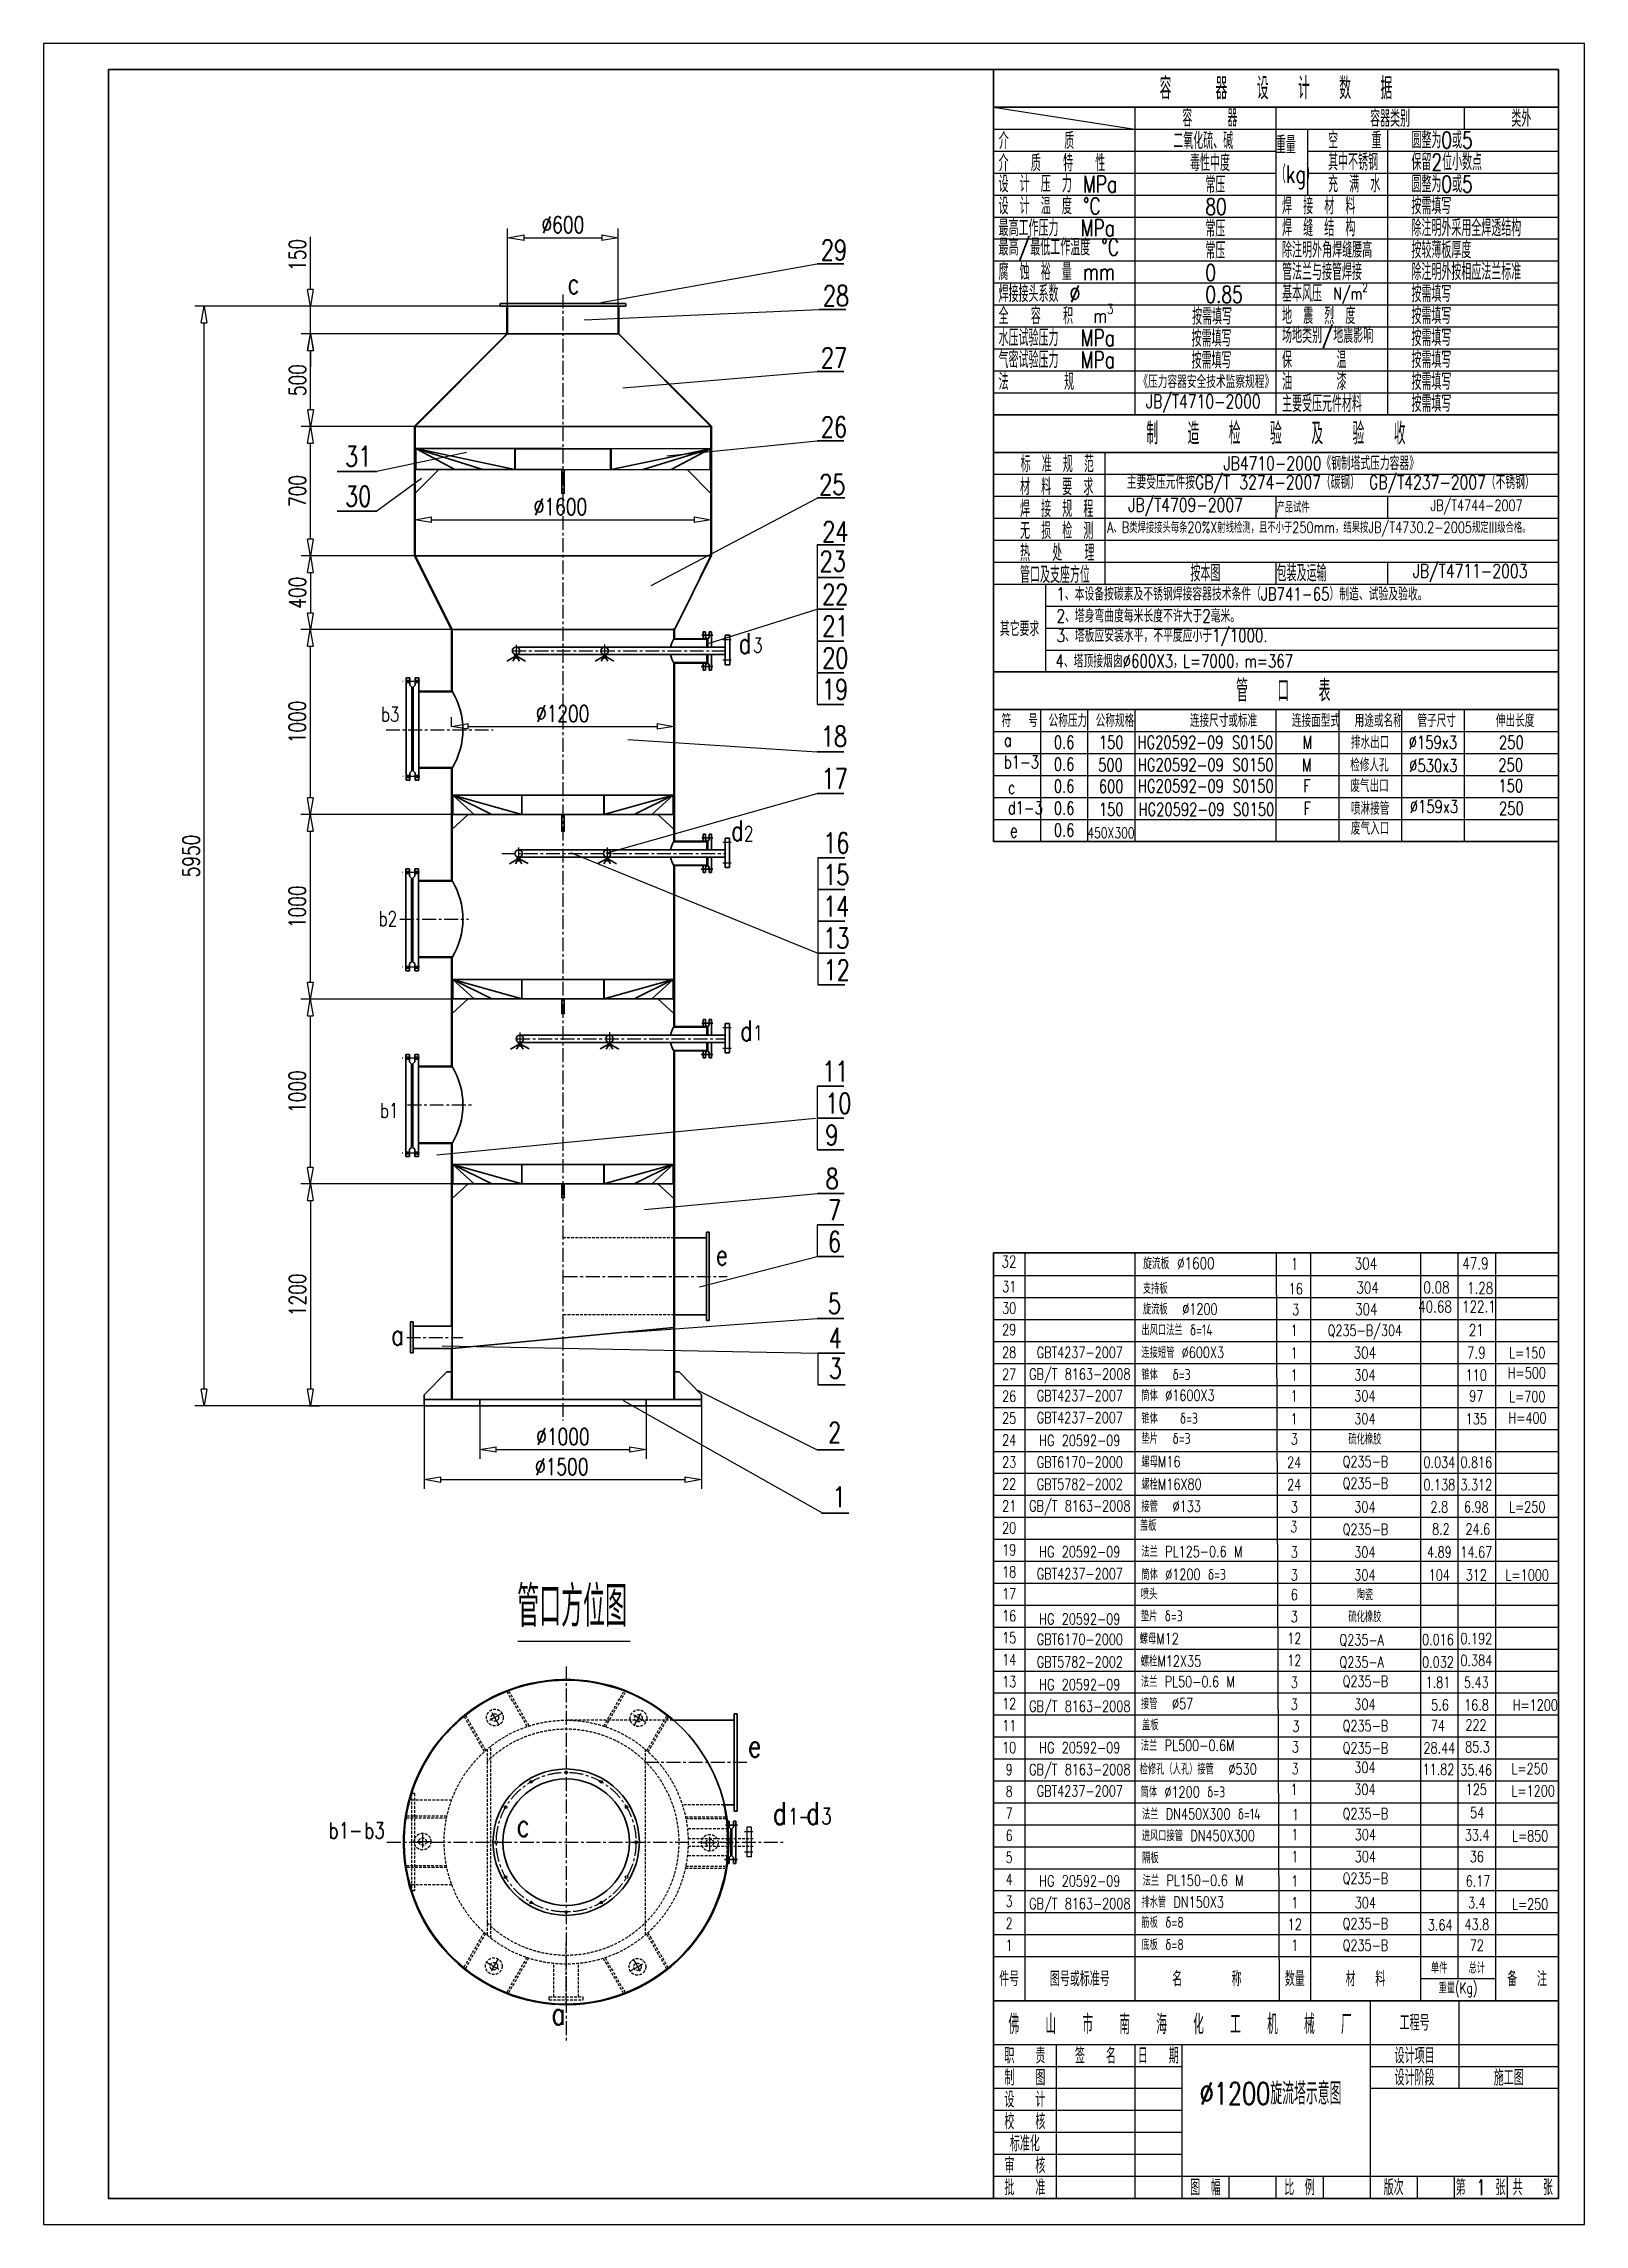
# Model space of a CAD drawing. Header units: inches. Extents: x -49906 to 274435, y 31852 to 49661.
# Drawn here: x 112765 to 121101, y 32263 to 44065 of the extents above; entities that cross this region are included whole.
import ezdxf
from ezdxf.enums import TextEntityAlignment as Align

# ---------------------------------------------------------------- set-up
doc = ezdxf.new("R2010")
doc.units = ezdxf.units.IN
doc.header["$LTSCALE"] = 60
doc.header["$MEASUREMENT"] = 0
doc.linetypes.add('CENTER', pattern=[2, 1.25, -0.25, 0.25, -0.25])
doc.linetypes.add('HIDDEN', pattern=[0.375, 0.25, -0.125])
for name, color, linetype in [('2', 2, 'Continuous'), ('cen', 1, 'CENTER'), ('图层1', 2, 'HIDDEN'), ('文字', 3, 'Continuous'), ('细实线', 7, 'Continuous')]:
    doc.layers.add(name, color=color, linetype=linetype)
doc.layers.add('粗实线', color=7, linetype='Continuous', lineweight=30)
doc.styles.get("Standard").update_dxf_attribs({"font": 'txt.shx', "width": 0.75, "bigfont": 'hztxt.shx'})
doc.styles.add('中文', font='txt.shx', dxfattribs={"width": 0.75, "bigfont": 'gbcbig.shx'})
doc.dimstyles.new('ST1-1', dxfattribs={"dimtxt": 90, "dimasz": 90, "dimexe": 50, "dimexo": 0, "dimgap": 25, "dimtad": 1, "dimtxsty": 'Standard', "dimblk": 'CLOSEDBLANK', "dimcen": 3, "dimadec": 0, "dimazin": 0, "dimtfac": 1, "dimtmove": 0, "dimatfit": 3, "dimfxl": 1, "dimarcsym": 1})

msp = doc.modelspace()

# ---------------------------------------------------------------- texts
at = {"layer": '文字', "style": '中文', "width": 0.75}
for s, height, p in [('0.6', 69.3229, (118285.84, 40249.76)), ('150', 69.3229, (118540.544, 40249.76)), ('HG20592-09 S0150', 69.32292, (119049.951, 40249.76)), ('M', 69.323, (119601.808, 40249.76)), ('排水出口', 69.3229, (119941.413, 40249.76)), ('%%C159x3', 69.3229, (120281.018, 40249.76)), ('250', 69.3229, (120705.524, 40249.76)), ('0.6', 69.3229, (118285.84, 40130.899)), ('500', 69.3229, (118536.907, 40126.796)), ('HG20592-09 S0150', 69.32292, (119051.701, 40127.574)), ('M', 69.323, (119598.171, 40126.796)), ('检修人孔', 69.3229, (119937.776, 40126.796)), ('%%C530x3', 69.3229, (120283.23, 40123.741)), ('250', 69.3229, (120701.886, 40126.796)), ('0.6', 69.3229, (118285.84, 40012.037)), ('600', 69.3229, (118540.544, 40011.525)), ('HG20592-09 S0150', 69.32292, (119052.058, 40013.306)), ('F', 69.323, (119598.528, 40014.463)), ('废气出口', 69.3229, (119938.133, 40014.463)), ('150', 69.3229, (120702.243, 40014.463)), ('0.6', 69.3229, (118285.84, 39893.175)), ('150', 69.3229, (118540.544, 39886.693)), ('HG20592-09 S0150', 69.32292, (119055.338, 39886.486)), ('F', 69.323, (119601.808, 39892.323)), ('喷淋接管', 69.3229, (119941.413, 39892.323)), ('%%C159x3', 69.3229, (120286.867, 39901.871)), ('250', 69.3229, (120705.524, 39892.323)), ('0.6', 69.3229, (118285.84, 39774.314)), ('450X300', 56.5844, (118539.369, 39766.277)), ('废气入口', 69.3229, (119941.413, 39783.903)), ('32', 63.0183, (117987.718, 37442.629)), ('1', 63.018, (119532.597, 37429.916)), ('304', 63.0183, (119918.482, 37431.907)), ('47.9', 63.0183, (120511.502, 37432.353)), ('31', 59.4308, (117989.364, 37309.166)), ('16', 59.4308, (119538.975, 37296.966)), ('304', 63.0183, (119927.809, 37301.447)), ('0.08', 63.0183, (120300.357, 37302.405)), ('1.28', 63.0183, (120536.555, 37299.604)), ('30', 59.4308, (117988.686, 37192.621)), ('3', 59.431, (119538.975, 37184.433)), ('304', 63.0183, (119921.031, 37184.433)), ('40.68', 63.0183, (120292.378, 37198.675)), ('122.1', 63.0183, (120529.98, 37198.675)), ('29', 59.4308, (117988.686, 37076.367)), ('1', 59.431, (119531.004, 37071.408)), ('Q235-B/304', 59.4308, (119913.059, 37071.408)), ('21', 63.0183, (120515.857, 37071.408)), ('28', 59.4308, (117988.686, 36953.276)), ('GBT4237-2007', 59.43081, (118370.742, 36952.707)), ('1', 59.431, (119531.004, 36949.566)), ('304', 63.0183, (119913.059, 36949.566)), ('7.9', 63.0183, (120515.857, 36949.566)), ('L=150', 59.4308, (120791.359, 36950.507)), ('27', 59.4308, (117988.686, 36834.825)), ('GB/T 8163-2008', 59.43081, (118370.742, 36835.231)), ('1', 59.431, (119531.004, 36829.754)), ('304', 59.4308, (119913.059, 36829.754)), ('110', 59.4308, (120515.857, 36829.754)), ('H=500', 59.4308, (120789.339, 36842.03)), ('26', 59.4308, (117988.686, 36715.963)), ('GBT4237-2007', 59.43081, (118370.742, 36718.728)), ('1', 59.431, (119531.004, 36717.222)), ('304', 59.4308, (119913.059, 36717.222)), ('97', 59.4308, (120515.857, 36717.222)), ('L=700', 59.4308, (120791.359, 36713.995)), ('25', 59.4308, (117988.686, 36597.102)), ('GBT4237-2007', 59.43081, (118370.742, 36599.726)), ('1', 59.431, (119531.004, 36593.317)), ('304', 59.4308, (119913.059, 36593.317)), ('135', 59.4308, (120515.857, 36593.317)), ('H=400', 59.4308, (120793.103, 36598.27)), ('24', 59.4308, (117988.686, 36478.24)), ('HG 20592-09', 59.43081, (118370.742, 36476.449)), ('3', 59.431, (119531.004, 36484.142)), ('硫化橡胶', 59.4308, (119913.059, 36484.142)), ('23', 59.4308, (117988.686, 36359.378)), ('GBT6170-2000', 59.43081, (118370.742, 36358.973)), ('24', 59.4308, (119531.004, 36358.239)), ('Q235-B', 59.4308, (119915.943, 36362.244)), ('0.034', 59.4308, (120315.992, 36358.239)), ('0.816', 59.4308, (120515.857, 36358.239)), ('22', 59.4308, (117988.686, 36240.517)), ('GBT5782-2002', 59.43081, (118370.742, 36239.537)), ('24', 59.4308, (119531.004, 36236.396)), ('Q235-B', 59.4308, (119915.943, 36244.655)), ('0.138', 59.4308, (120315.992, 36236.396)), ('3.312', 59.4308, (120515.857, 36236.396)), ('21', 59.4308, (117988.686, 36121.655)), ('GB/T 8163-2008', 59.43081, (118370.742, 36122.061)), ('3', 59.431, (119531.004, 36116.585)), ('304', 59.4308, (119913.059, 36116.585)), ('2.8', 59.4308, (120315.992, 36116.585)), ('6.98', 59.4308, (120515.857, 36116.585)), ('L=250', 59.4308, (120791.359, 36116.585)), ('20', 59.4308, (117988.686, 36002.794)), ('3', 59.431, (119528.403, 36009.344)), ('Q235-B', 59.4308, (119915.943, 35995.079)), ('8.2', 59.4308, (120324.293, 35996.531)), ('24.6', 59.4308, (120524.158, 35996.531)), ('19', 59.4308, (117988.686, 35883.932)), ('HG 20592-09', 59.43081, (118370.742, 35873.64)), ('3', 59.431, (119531.004, 35872.134)), ('304', 59.4308, (119913.059, 35872.134)), ('4.89', 59.4308, (120315.992, 35872.134)), ('14.67', 59.4308, (120515.857, 35872.134)), ('18', 59.4308, (117988.686, 35765.07)), ('GBT4237-2007', 59.43081, (118370.742, 35754.639)), ('3', 59.431, (119531.004, 35748.229)), ('304', 59.4308, (119913.059, 35748.229)), ('104', 59.4308, (120315.992, 35748.229)), ('312', 59.4308, (120515.857, 35748.229)), ('L=1000', 59.4308, (120791.359, 35748.229)), ('17', 59.4308, (117988.686, 35646.209)), ('6', 59.431, (119531.089, 35641.747)), ('陶瓷', 59.4308, (119913.144, 35641.747)), ('16', 59.4308, (117988.686, 35527.347)), ('HG 20592-09', 59.43081, (118370.742, 35509.949)), ('3', 59.431, (119531.089, 35522.886)), ('硫化橡胶', 59.4308, (119913.144, 35522.886)), ('15', 59.4308, (117988.686, 35408.485)), ('GBT6170-2000', 59.43081, (118370.742, 35400.102)), ('12', 59.4308, (119531.089, 35404.799)), ('Q235-A', 59.4308, (119896.141, 35396.928)), ('0.016', 59.4308, (120308.235, 35398.988)), ('0.192', 59.4308, (120515.942, 35404.024)), ('14', 59.4308, (117988.686, 35289.624)), ('GBT5782-2002', 59.43081, (118370.742, 35277.323)), ('12', 59.4308, (119531.089, 35285.938)), ('Q235-A', 59.4308, (119896.141, 35276.689)), ('0.032', 59.4308, (120308.235, 35276.811)), ('0.384', 59.4308, (120515.942, 35285.938)), ('13', 59.4308, (117988.686, 35170.762)), ('HG 20592-09', 59.43081, (118370.742, 35155.27)), ('3', 59.431, (119531.089, 35167.076)), ('Q235-B', 59.4308, (119915.943, 35172.968)), ('1.81', 59.4308, (120308.235, 35167.257)), ('5.43', 59.4308, (120515.942, 35167.076)), ('12', 59.4308, (117988.686, 35051.901)), ('GB/T 8163-2008', 59.43081, (118370.742, 35037.794)), ('3', 59.431, (119531.089, 35048.215)), ('304', 59.4308, (119913.144, 35048.215)), ('5.6', 59.4308, (120319.52, 35044.664)), ('16.8', 59.4308, (120516.986, 35044.664)), ('11', 59.4308, (117988.686, 34933.039)), ('3', 59.431, (119539.822, 34929.358)), ('Q235-B', 59.4308, (119915.943, 34932.054)), ('74', 59.4308, (120308.314, 34932.044)), ('222', 59.4308, (120514.507, 34937.182)), ('10', 59.4308, (117988.686, 34814.177)), ('HG 20592-09', 59.43081, (118370.742, 34813.613)), ('3', 59.431, (119537.203, 34817.799)), ('Q235-B', 59.4308, (119915.943, 34812.065)), ('28.44', 59.4308, (120315.864, 34812.661)), ('85.3', 59.4308, (120522.057, 34817.799)), ('9', 59.431, (117988.686, 34695.316)), ('GB/T 8163-2008', 59.43081, (118370.742, 34695.347)), ('3', 59.431, (119535.83, 34699.678)), ('304', 59.4308, (119913.144, 34706.452)), ('11.82', 59.4308, (120311.026, 34695.863)), ('35.46', 59.4308, (120515.215, 34693.442)), ('8', 59.431, (117988.686, 34576.454)), ('GBT4237-2007', 59.43081, (118370.742, 34579.023)), ('1', 59.431, (119531.089, 34587.591)), ('304', 59.4308, (119913.144, 34587.591)), ('125', 59.4308, (120515.942, 34587.591)), ('7', 59.431, (117988.686, 34457.592)), ('1', 59.431, (119537.203, 34451.013)), ('Q235-B', 59.4308, (119915.943, 34456.158)), ('54', 59.4308, (120520.295, 34462.067)), ('6', 59.431, (117988.686, 34338.731)), ('1', 59.431, (119533.888, 34342.892)), ('304', 59.4308, (119915.943, 34342.892)), ('33.4', 59.4308, (120520.295, 34340.44)), ('5', 59.431, (117988.686, 34219.869)), ('1', 59.431, (119533.888, 34224.03)), ('304', 59.4308, (119915.943, 34224.03)), ('36', 59.4308, (120518.741, 34224.03)), ('4', 59.431, (117988.686, 34101.008)), ('HG 20592-09', 59.43081, (118370.742, 34092.373)), ('1', 59.431, (119533.408, 34091.725)), ('Q235-B', 59.4308, (119915.943, 34106.789)), ('6.17', 59.4308, (120525.195, 34091.725)), ('3', 59.431, (117988.686, 33982.146)), ('GB/T 8163-2008', 59.43081, (118370.742, 33969.807)), ('1', 59.431, (119533.888, 33974.244)), ('304', 59.4308, (119915.943, 33974.244)), ('3.4', 59.4308, (120518.741, 33974.244)), ('2', 59.431, (117988.686, 33863.284)), ('12', 59.4308, (119533.888, 33857.151)), ('Q235-B', 59.4308, (119915.943, 33862.012)), ('3.64', 59.4308, (120320.137, 33854.124)), ('43.8', 59.4308, (120518.741, 33856.844)), ('1', 59.431, (117988.686, 33744.423)), ('1', 59.431, (119533.888, 33744.423)), ('Q235-B', 59.4308, (119915.943, 33744.423)), ('72', 59.4308, (120518.741, 33744.423))]:
    msp.add_text(s, height=height, dxfattribs=at).set_placement(p, align=Align.CENTER)
for s, p in [('H=1200', (120712.698, 35044.112)), ('L=250', (120705.894, 34700.388)), ('L=1200', (120705.894, 34579.946)), ('L=850', (120708.693, 34336.457)), ('L=250', (120708.693, 33966.893))]:
    msp.add_text(s, height=59.4308, dxfattribs=at).set_placement(p)
at = {"layer": '文字', "style": '中文'}
for s, insert, char_height, width, attachment_point in [('容   器  设  计  数  据', (119432.006, 43823.226), 118.86163, 3056.44185, 5), ('容   器', (118925.858, 43663.26), 95, 764.11046, 4), ('容器类别', (119941.413, 43660.215), 90, 764.11046, 4), ('类外', (120705.524, 43660.215), 90, 764.11046, 4), ('\\pi4.355;介     质', (117927.821, 43539.656), 90, 764.11046, 4), ('二氧化硫、碱', (118876.389, 43539.656), 90, 764.11046, 4), ('重量\\P（kg）', (119432.006, 43422.492), 95, 764.11046, 4), ('空   重', (119714.218, 43541.354), 90, 764.11046, 4), ('圆整为0或5', (120164.939, 43543.052), 90, 764.11046, 4), ('\\pi3.5;介  质  特  性', (117927.821, 43419.096), 90, 764.11046, 4), ('毒性中度', (118967.241, 43420.794), 90, 792.07069, 4), ('其中不锈钢', (119714.218, 43424.19), 90, 764.11046, 4), ('保留2位小数点', (120164.939, 43424.19), 90, 764.11046, 4), ('\\pi3.5;设 计 压 力 MPa', (117927.821, 43305.329), 90, 764.11046, 4), ('常压', (119049.951, 43301.933), 90, 764.11046, 4), ('充 满 水', (119714.218, 43305.329), 90, 764.11046, 4), ('圆整为0或5', (120164.939, 43305.329), 90, 764.11046, 4), ('\\pi3.5;设 计 温 度 {\\Ftxt,hztxts|c134;%%D}C', (117927.821, 43186.467), 90, 764.11046, 4), ('80', (119049.951, 43183.071), 90, 764.11046, 4), ('\\pi3.5;焊 接 材 料', (119461.581, 43186.467), 90, 764.11046, 4), ('按需填写', (120164.939, 43186.467), 90, 764.11046, 4), ('\\pi3.5;最高工作压力  MPa', (117927.821, 43067.605), 90, 764.11046, 4), ('常压', (119049.951, 43064.209), 90, 764.11046, 4), ('\\pi3.5;焊 缝 结 构', (119461.581, 43067.605), 90, 764.11046, 4), ('除注明外采用全焊透结构', (120164.939, 43067.605), 90, 764.11046, 4), ('\\pi3.5;最高/最低工作温度 {\\Ftxt,hztxts|c134;%%D}C', (117927.821, 42948.744), 90, 764.11046, 4), ('常压', (119049.951, 42945.348), 90, 764.11046, 4), ('\\pi3.306;除注明外角焊缝腰高', (119461.581, 42948.744), 85, 764.11046, 4), ('按较薄板厚度', (120164.939, 42948.744), 90, 764.11046, 4), ('\\pi3.5;腐 蚀 裕 量 mm', (117927.821, 42829.882), 90, 764.11046, 4), ('0', (119049.951, 42826.486), 90, 764.11046, 4), ('\\pi3.5;管法兰与接管焊接', (119461.581, 42829.882), 90, 764.11046, 4), ('除注明外按相应法兰标准', (120164.939, 42829.882), 90, 764.11046, 4), ('\\pi3.5;焊接接头系数 %%C', (117927.821, 42711.02), 90, 764.11046, 4), ('0.85', (119049.951, 42707.624), 90, 764.11046, 4), ('\\A1;\\pi3.5;基本风压 {\\H0.7368x;N/m\\H0.7x;\\S2^  ;\\H1.429x; }', (119461.581, 42707.52), 90, 764.11046, 4), ('按需填写', (120164.939, 42711.02), 90, 764.11046, 4), ('\\A1;\\pi3.5;全  容  积 {\\H0.8421x; m\\H0.7x;\\S3^   ;}', (117927.821, 42592.159), 90, 764.11046, 4), ('按需填写', (118978.274, 42588.763), 90, 764.11046, 4), ('\\pi3.5;地 震 烈 度', (119461.581, 42592.159), 90, 764.11046, 4), ('按需填写', (120164.939, 42592.159), 90, 764.11046, 4), ('\\pi3.5;水压试验压力  MPa', (117927.821, 42473.297), 90, 764.11046, 4), ('按需填写', (118975.816, 42469.901), 90, 764.11046, 4), ('\\pi3.306;场地类别/地震影响', (119461.581, 42473.297), 85, 764.11046, 4), ('按需填写', (120164.939, 42473.297), 90, 764.11046, 4), ('\\pi3.5;气密试验压力  MPa', (117927.821, 42354.436), 90, 764.11046, 4), ('按需填写', (118975.816, 42351.04), 90, 1131.70381, 4), ('\\pi3.5;保    温', (119461.581, 42354.436), 90, 764.11046, 4), ('按需填写', (120164.939, 42354.436), 90, 764.11046, 4), ('\\pi3.5;法     规', (117927.821, 42235.574), 90, 764.11046, 4), ('《压力容器安全技术监察规程》', (118687.295, 42235.574), 70, 1115.15909, 4), ('\\pi3.5;油    漆', (119461.581, 42235.574), 90, 764.11046, 4), ('按需填写', (120164.939, 42235.574), 90, 764.11046, 4), ('JB/T4710-2000', (118728.93, 42116.712), 73.94444, 2080.33151, 4), ('\\pi3.5;主要受压元件材料', (119461.581, 42116.712), 90, 764.11046, 4), ('按需填写', (120164.939, 42116.712), 90, 764.11046, 4), ('制  造  检  验  及  验  收', (119432.006, 41955.4), 118.86163, 3056.44185, 5), ('\\pi4.083;标 准 规 范', (118046.519, 41790.402), 90, 764.11046, 4), ('JB4710-2000《钢制塔式压力容器》', (119148.241, 41794.088), 73.94444, 2080.33151, 4), ('\\pi3.5;材 料 要 求', (118044, 41666.506), 90, 764.11046, 4), (' 主要受压元件按{\\C2;GB/T 3274-2007（碳钢） GB/T4237-2007（不锈钢）}', (118575.616, 41679.435), 73.94444, 2700.98722, 4), ('\\pi3.5;焊 接 规 程', (118044, 41547.645), 90, 764.11046, 4), ('JB/T4709-2007', (118632.761, 41556.365), 73.94444, 1100.6241, 4), ('\\pi3.5;产品试件', (119432.006, 41556.365), 59.43081, 602.7569, 4), (' JB/T4744-2007', (120497.495, 41556.365), 59.43081, 925.46402, 5), ('\\pi3.5;无 损 检 测', (118044, 41428.783), 90, 764.11046, 4), ('{\\H0.8114x; A、B类焊接接头每条20%X射线检测，且不小于250mm，结果按JB/T4730.2-2005规定III级合格。\\H1.761x; }', (118477.854, 41437.503), 73.94444, 2865.06874, 4), ('\\pi3.5;热  处  理', (118044, 41309.921), 90, 764.11046, 4), ('\\pi3.5;管口及支座方位', (118044, 41191.06), 90, 764.11046, 4), ('按本图', (118969.274, 41199.78), 90, 764.11046, 4), ('\\pi3.5;包装及运输', (119432.006, 41199.78), 90, 764.11046, 4), (' JB/T4711-2003', (120122.961, 41199.78), 73.94444, 764.11046, 4), ('1、本设备按碳素及不锈钢焊接容器技术条件（JB741-65）制造、试验及验收。', (118244.442, 41086.098), 70.73045, 2290.3176, 4), ('2、塔身弯曲度每米长度不许大于2毫米。\\P', (118245.334, 40968.158), 70.73045, 1760.26602, 4), ('其它要求', (118044.873, 40898.458), 78.566, 328.59388, 5), ('3、塔板应安装水平，不平度应小于1/1000.\\P', (118245.334, 40850.842), 70.73045, 1760.26602, 4), ('4、塔顶接烟囱∅600X3，L=7000，m=367', (118238.811, 40722.663), 70.73045, 1760.26602, 4), (' 管  口  表', (119432.006, 40563.021), 118.8616, 3056.44185, 5), ('符  号', (117947.528, 40401.709), 69.3229, 1114.41975, 4), ('公称压力', (118202.231, 40401.709), 69.3229, 1114.41975, 4), ('公称规格', (118456.935, 40401.709), 69.3229, 1114.41975, 4), ('连接尺寸或标准', (118966.342, 40401.709), 69.3229, 1114.41975, 4), ('连接面型式', (119518.199, 40401.709), 69.3229, 1114.41975, 4), ('用途或名称', (119857.804, 40401.709), 69.3229, 1114.41975, 4), ('管子尺寸', (120197.409, 40401.709), 69.3229, 1114.41975, 4), ('伸出长度', (120621.914, 40401.709), 69.3229, 1114.41975, 4), ('a', (117960.377, 40296.783), 69.323, 1114.41975, 4), ('b1-3', (117960.377, 40177.921), 69.3229, 1114.41975, 4), ('c', (117981.817, 40040.03), 69.323, 1114.41975, 4), ('d1-3', (117981.407, 39929.94), 69.3229, 1114.41975, 4), ('e', (117992.659, 39806.656), 73.508, 990.62556, 4), ('旋流板 %%C1600\\P ', (118713.383, 37496.177), 63.01827, 754.01165, 1), ('支持板\\P  ', (118711.968, 37359.454), 59.4308, 711.0878, 1), ('旋流板  %%C1200', (118711.968, 37246.922), 59.43081, 662.05878, 1), ('出风口法兰 δ=14 ', (118703.997, 37133.897), 59.43081, 711.0878, 1), ('连接短管 %%C600X3 ', (118703.997, 37012.054), 59.43081, 711.0878, 1), ('锥体  δ=3\\P\\P  ', (118703.997, 36892.243), 59.4308, 711.0878, 1), ('筒体 %%C1600X3', (118703.997, 36779.71), 59.43081, 662.05878, 1), ('锥体   δ=3\\P  ', (118703.997, 36655.805), 59.4308, 711.0878, 1), ('垫片  δ=3\\P\\P  ', (118703.997, 36546.631), 59.4308, 711.0878, 1), ('螺母M16  ', (118703.997, 36420.727), 59.4308, 711.0878, 1), ('螺栓M16X80  ', (118703.997, 36298.885), 59.4308, 711.0878, 1), ('接管  %%C133  ', (118703.997, 36179.073), 59.43081, 711.0878, 1), ('盖板', (118695.995, 36076.449), 59.4308, 784.76311, 1), ('法兰 PL125-0.6 M\\P  ', (118703.997, 35934.623), 59.43081, 662.05878, 1), ('筒体 %%C1200 δ=3\\P  ', (118703.997, 35810.717), 59.43081, 711.0878, 1), ('喷头', (118701.154, 35704.893), 59.4308, 537.90402, 1), ('垫片 δ=3', (118701.154, 35586.032), 59.4308, 512.46094, 1), ('螺母M12', (118695.298, 35463.25), 59.4308, 537.90402, 1), ('螺栓M12X35', (118701.154, 35341.605), 59.4308, 537.90402, 1), ('法兰 PL50-0.6 M', (118701.154, 35230.222), 59.43081, 798.51365, 1), ('接管  %%C57', (118701.154, 35111.361), 59.4308, 537.90402, 1), ('盖板', (118707.414, 34996.462), 59.4308, 784.76311, 1), ('法兰 PL500-0.6M', (118700.877, 34885.167), 59.43081, 537.90402, 1), ('检修孔（人孔）接管  %%C530', (118694.589, 34757.579), 59.43081, 1068.03944, 1), ('筒体 %%C1200 δ=3', (118699.821, 34633.501), 59.43081, 740.08866, 1), ('法兰 DN450X300 δ=14', (118707.268, 34514.16), 59.43081, 740.08866, 1), ('进风口接管 DN450X300 ', (118706.037, 34397.576), 59.43081, 740.08866, 1), ('隔板', (118708.122, 34276.892), 59.4308, 740.08866, 1), ('法兰 PL150-0.6 M', (118710.406, 34154.871), 59.43081, 740.08866, 1), ('排水管 DN150X3 ', (118703.952, 34037.39), 59.43081, 620.60723, 1), ('筋板 δ=8\\P ', (118703.952, 33928.06), 59.4308, 537.90402, 1), ('底板 δ=8 ', (118703.952, 33807.569), 59.4308, 537.90402, 1), ('图号或标准号', (118370.742, 33592.425), 79.86, 669.09185, 5), ('名     称', (119058.441, 33592.425), 79.86, 662.68522, 5), ('材  料', (119915.943, 33592.425), 79.86, 353.99494, 5), ('单件', (120314.978, 33651.856), 59.4308, 203.76279, 5), ('总计', (120518.741, 33651.856), 59.4308, 203.76279, 5), ('备  注', (120790.425, 33592.425), 79.86, 341.13309, 5), ('{\\H0.7x;重量\\W0.7;(Kg)}', (120416.86, 33532.995), 84.90116, 407.52558, 5), ('佛  山  市  南  海  化  工  机  械  厂', (118913.198, 33345.864), 106.48, 2037.6279, 5), ('工程号', (120182.069, 33354.702), 84.9012, 481.312, 5), ('职  责', (118073.588, 33176.41), 84.9012, 339.60465, 5), ('签  名', (118455.643, 33176.41), 84.9012, 424.50581, 5), ('日  期', (118795.247, 33176.41), 84.9012, 254.70349, 5), ('设计项目', (120182.069, 33176.41), 84.9012, 481.312, 5), ('制  图', (118073.588, 33057.548), 84.9012, 339.60465, 5), ('设计阶段', (120182.069, 33057.548), 84.9012, 481.312, 5), ('施工图', (120691.476, 33057.548), 84.9012, 537.50195, 5), ('设  计 ', (118073.588, 32938.686), 84.9012, 339.60465, 5), ('\\A1;%%C1200旋流塔示意图', (119402.836, 32971.469), 118.86163, 1018.81395, 5), ('校  核', (118073.588, 32819.825), 84.9012, 339.60465, 5), ('标准化', (118073.588, 32700.963), 84.9012, 339.60465, 5), ('审  核', (118073.588, 32582.102), 84.9012, 339.60465, 5), ('批  准', (118073.588, 32463.24), 84.9012, 339.60465, 5)]:
    msp.add_mtext(s, dxfattribs=dict(at, insert=insert, char_height=char_height, width=width, attachment_point=attachment_point))
at = {"layer": '文字', "attachment_point": 5, "style": '中文'}
for s, insert, char_height, width, line_spacing_factor in [('件号', (117988.686, 33592.425), 79.86, 199.65, 0.84), ('数量', (119533.888, 33592.425), 79.86, 199.65, 0.84), ('图 幅', (119049.951, 32463.24), 84.9012, 254.70349, 0.822857), ('比 例', (119559.358, 32463.24), 84.9012, 254.70349, 0.788571), ('版次', (120068.765, 32463.24), 84.9012, 254.70349, 0.822857), ('第 {\\W0.7;1\\H1x; }张', (120539.101, 32463.24), 84.90116, 286.73967, 0.822857), ('共 {\\W0.7; }张', (120821.349, 32463.24), 84.90116, 277.75593, 0.822857)]:
    msp.add_mtext(s, dxfattribs=dict(at, insert=insert, char_height=char_height, width=width, line_spacing_factor=line_spacing_factor))
at = {"layer": '细实线', "style": '中文', "width": 0.75}
for s, height, p in [('29', 110, (116969.898, 42893.47)), ('c', 110, (115599.501, 42712.126)), ('28', 110, (116980.748, 42645.626)), ('27', 110, (116969.898, 42309.93)), ('26', 110, (116969.898, 41935.842)), ('31', 110, (114395.777, 41776.237)), ('30', 110, (114395.777, 41560.685)), ('25', 110, (116961.017, 41623.501)), ('24', 110, (116977.397, 41369.614)), ('23', 110, (116963.451, 41209.305)), ('22', 110, (116977.397, 41029.97)), ('21', 110, (116977.397, 40858.052)), ('d', 110, (116525.381, 40764.886)), ('3', 80, (116602.858, 40769.295)), ('20', 110, (116977.397, 40686.134)), ('19', 110, (116975.966, 40515.498)), ('b3', 80, (114589.373, 40396.213)), ('18', 110, (116969.898, 40261.468)), ('17', 110, (116973.85, 40033.182)), ('d', 110, (116484.415, 39750.652)), ('2', 80, (116553.621, 39749.547)), ('16', 110, (116982.246, 39685.135)), ('15', 110, (116982.246, 39513.217)), ('14', 110, (116982.246, 39341.298)), ('b2', 80, (114576.912, 39289.581)), ('13', 110, (116982.246, 39169.38)), ('12', 110, (116984.979, 38996.922)), ('d', 110, (116533.262, 38668.118)), ('1', 80, (116603.472, 38671.501)), ('11', 110, (116977.104, 38448.219)), ('10', 110, (116993.435, 38275.761)), ('b1', 80, (114583.999, 38251.811)), ('9', 110, (116993.435, 38104.428)), ('8', 110, (116995.292, 37867.844)), ('7', 110, (117008.329, 37698.789)), ('6', 110, (117008.329, 37526.87)), ('e', 110, (116401.939, 37455.149)), ('5', 110, (117008.329, 37192.131)), ('a', 110, (114645.731, 37022.246)), ('4', 110, (117012.824, 37004.589)), ('3', 110, (117012.824, 36840.807)), ('2', 110, (117009.188, 36495.5)), ('1', 110, (117033.033, 36145.491)), ('管口方位图', 220, (115326.933, 35497.561)), ('e', 121, (116576.45, 34792.526)), ('d', 121, (116710.948, 34427.104)), ('1-', 88, (116792.112, 34427.627)), ('d', 121, (116890.506, 34427.984)), ('3', 88, (116971.67, 34428.507)), ('b1-', 88, (114307.447, 34351.155)), ('b3', 88, (114500.176, 34351.155)), ('c', 121, (115324.5, 34362.329)), ('a', 121, (115513.187, 33343.936))]:
    msp.add_text(s, height=height, dxfattribs=at).set_placement(p)

# ---------------------------------------------------------------- blocks, each defined once
blk = doc.blocks.new('_CLOSEDBLANK')
at = {"color": 0, "linetype": 'ByBlock'}
for p, q in [((-1, 0.17), (0, 0)), ((-1, 0.17), (-1, -0.17)), ((0, 0), (-1, -0.17))]:
    blk.add_line(p, q, dxfattribs=at)
blk = doc.blocks.new('*D313')
at = {"layer": 'Defpoints', "color": 0}
for p in [(114208, 42644), (115274, 42644), (115274, 42494)]:
    blk.add_point(p, dxfattribs=at)
at = {"layer": '细实线', "color": 0, "lineweight": -2}
for p, q in [((114208, 42734), (114208, 43020)), ((115274, 42644), (114158, 42644)), ((114208, 42494), (114208, 42644)), ((115274, 42494), (114158, 42494)), ((114208, 42404), (114208, 42314))]:
    blk.add_line(p, q, dxfattribs=at)
at = {"layer": '细实线', "color": 0, "lineweight": -2, "xscale": 90, "yscale": 90, "zscale": 90}
for p, rotation in [((114208, 42644), 270), ((114208, 42494), 90)]:
    blk.add_blockref('_CLOSEDBLANK', p, dxfattribs=dict(at, rotation=rotation))
at = {"layer": '细实线', "color": 0, "insert": (114138, 42922), "char_height": 90, "attachment_point": 5, "rotation": 90, "style": '中文'}
blk.add_mtext('150', dxfattribs=at)
blk = doc.blocks.new('*D314')
at = {"layer": 'Defpoints', "color": 0}
for p in [(114208, 41994), (114774, 41994), (114774, 41294)]:
    blk.add_point(p, dxfattribs=at)
at = {"layer": '细实线', "color": 0, "lineweight": -2}
for p, q in [((114774, 41994), (114158, 41994)), ((114208, 41384), (114208, 41904)), ((114774, 41294), (114158, 41294))]:
    blk.add_line(p, q, dxfattribs=at)
at = {"layer": '细实线', "color": 0, "lineweight": -2, "xscale": 90, "yscale": 90, "zscale": 90}
for p, rotation in [((114208, 41994), 90), ((114208, 41294), 270)]:
    blk.add_blockref('_CLOSEDBLANK', p, dxfattribs=dict(at, rotation=rotation))
at = {"layer": '细实线', "color": 0, "insert": (114138, 41644), "char_height": 90, "attachment_point": 5, "rotation": 90, "style": '中文'}
blk.add_mtext('700', dxfattribs=at)
blk = doc.blocks.new('*D315')
at = {"layer": 'Defpoints', "color": 0}
for p in [(114974, 40894), (114207, 39894), (114974, 39894)]:
    blk.add_point(p, dxfattribs=at)
at = {"layer": '细实线', "color": 0, "lineweight": -2}
for p, q in [((114974, 40894), (114157, 40894)), ((114207, 40804), (114207, 39984)), ((114974, 39894), (114157, 39894))]:
    blk.add_line(p, q, dxfattribs=at)
at = {"layer": '细实线', "color": 0, "lineweight": -2, "xscale": 90, "yscale": 90, "zscale": 90}
for p, rotation in [((114207, 40894), 90), ((114207, 39894), 270)]:
    blk.add_blockref('_CLOSEDBLANK', p, dxfattribs=dict(at, rotation=rotation))
at = {"layer": '细实线', "color": 0, "insert": (114137, 40394), "char_height": 90, "attachment_point": 5, "rotation": 90, "style": '中文'}
blk.add_mtext('1000', dxfattribs=at)
blk = doc.blocks.new('*D293')
at = {"layer": 'Defpoints', "color": 0}
for p in [(114774, 41294), (114208, 40894), (114774, 40894)]:
    blk.add_point(p, dxfattribs=at)
at = {"layer": '细实线', "color": 0, "lineweight": -2}
for p, q in [((114774, 41294), (114158, 41294)), ((114208, 41204), (114208, 40984)), ((114774, 40894), (114158, 40894))]:
    blk.add_line(p, q, dxfattribs=at)
at = {"layer": '细实线', "color": 0, "lineweight": -2, "xscale": 90, "yscale": 90, "zscale": 90}
for p, rotation in [((114208, 41294), 90), ((114208, 40894), 270)]:
    blk.add_blockref('_CLOSEDBLANK', p, dxfattribs=dict(at, rotation=rotation))
at = {"layer": '细实线', "color": 0, "insert": (114138, 41094), "char_height": 90, "attachment_point": 5, "rotation": 90, "style": '中文'}
blk.add_mtext('400', dxfattribs=at)
blk = doc.blocks.new('*D294')
at = {"layer": 'Defpoints', "color": 0}
for p in [(114209, 42494), (115274, 42494), (114774, 41994)]:
    blk.add_point(p, dxfattribs=at)
at = {"layer": '细实线', "color": 0, "lineweight": -2}
for p, q in [((115274, 42494), (114159, 42494)), ((114209, 42084), (114209, 42404)), ((114774, 41994), (114159, 41994))]:
    blk.add_line(p, q, dxfattribs=at)
at = {"layer": '细实线', "color": 0, "lineweight": -2, "xscale": 90, "yscale": 90, "zscale": 90}
for p, rotation in [((114209, 42494), 90), ((114209, 41994), 270)]:
    blk.add_blockref('_CLOSEDBLANK', p, dxfattribs=dict(at, rotation=rotation))
at = {"layer": '细实线', "color": 0, "insert": (114139, 42244), "char_height": 90, "attachment_point": 5, "rotation": 90, "style": '中文'}
blk.add_mtext('500', dxfattribs=at)
blk = doc.blocks.new('*D316')
at = {"layer": 'Defpoints', "color": 0}
for p in [(114974, 39894), (114207, 38894), (114974, 38894)]:
    blk.add_point(p, dxfattribs=at)
at = {"layer": '细实线', "color": 0, "lineweight": -2}
for p, q in [((114974, 39894), (114157, 39894)), ((114207, 39804), (114207, 38984)), ((114974, 38894), (114157, 38894))]:
    blk.add_line(p, q, dxfattribs=at)
at = {"layer": '细实线', "color": 0, "lineweight": -2, "xscale": 90, "yscale": 90, "zscale": 90}
for p, rotation in [((114207, 39894), 90), ((114207, 38894), 270)]:
    blk.add_blockref('_CLOSEDBLANK', p, dxfattribs=dict(at, rotation=rotation))
at = {"layer": '细实线', "color": 0, "insert": (114137, 39394), "char_height": 90, "attachment_point": 5, "rotation": 90, "style": '中文'}
blk.add_mtext('1000', dxfattribs=at)
blk = doc.blocks.new('*D295')
at = {"layer": 'Defpoints', "color": 0}
for p in [(114974, 38894), (114207, 37894), (114207, 37894)]:
    blk.add_point(p, dxfattribs=at)
at = {"layer": '细实线', "color": 0, "lineweight": -2}
for p, q in [((114974, 38894), (114157, 38894)), ((114207, 38804), (114207, 37984)), ((114207, 37894), (114157, 37894))]:
    blk.add_line(p, q, dxfattribs=at)
at = {"layer": '细实线', "color": 0, "lineweight": -2, "xscale": 90, "yscale": 90, "zscale": 90}
for p, rotation in [((114207, 38894), 90), ((114207, 37894), 270)]:
    blk.add_blockref('_CLOSEDBLANK', p, dxfattribs=dict(at, rotation=rotation))
at = {"layer": '细实线', "color": 0, "insert": (114137, 38394), "char_height": 90, "attachment_point": 5, "rotation": 90, "style": '中文'}
blk.add_mtext('1000', dxfattribs=at)
blk = doc.blocks.new('*D296')
at = {"layer": 'Defpoints', "color": 0}
for p in [(114974, 37894), (114200, 36694), (114208, 36694)]:
    blk.add_point(p, dxfattribs=at)
at = {"layer": '细实线', "color": 0, "lineweight": -2}
for p, q in [((114974, 37894), (114158, 37894)), ((114208, 37804), (114208, 36784)), ((114200, 36694), (114258, 36694))]:
    blk.add_line(p, q, dxfattribs=at)
at = {"layer": '细实线', "color": 0, "lineweight": -2, "xscale": 90, "yscale": 90, "zscale": 90}
for p, rotation in [((114208, 37894), 90), ((114208, 36694), 270)]:
    blk.add_blockref('_CLOSEDBLANK', p, dxfattribs=dict(at, rotation=rotation))
at = {"layer": '细实线', "color": 0, "insert": (114138, 37294), "char_height": 90, "attachment_point": 5, "rotation": 90, "style": '中文'}
blk.add_mtext('1200', dxfattribs=at)
blk = doc.blocks.new('*D297')
at = {"layer": 'Defpoints', "color": 0}
for p in [(113633, 42644), (114974, 42644), (114974, 36694)]:
    blk.add_point(p, dxfattribs=at)
at = {"layer": '细实线', "color": 0, "lineweight": -2}
for p, q in [((114974, 42644), (113583, 42644)), ((113633, 36784), (113633, 42554)), ((114974, 36694), (113583, 36694))]:
    blk.add_line(p, q, dxfattribs=at)
at = {"layer": '细实线', "color": 0, "lineweight": -2, "xscale": 90, "yscale": 90, "zscale": 90}
for p, rotation in [((113633, 42644), 90), ((113633, 36694), 270)]:
    blk.add_blockref('_CLOSEDBLANK', p, dxfattribs=dict(at, rotation=rotation))
at = {"layer": '细实线', "color": 0, "insert": (113563, 39669), "char_height": 90, "attachment_point": 5, "rotation": 90, "style": '中文'}
blk.add_mtext('5950', dxfattribs=at)
blk = doc.blocks.new('*D310')
at = {"layer": 'Defpoints', "color": 0}
for p in [(115874, 43015), (115274, 42494), (115874, 42494)]:
    blk.add_point(p, dxfattribs=at)
at = {"layer": '细实线', "color": 0, "lineweight": -2}
for p, q in [((115274, 42494), (115274, 43065)), ((115364, 43015), (115784, 43015)), ((115874, 42494), (115874, 43065))]:
    blk.add_line(p, q, dxfattribs=at)
at = {"layer": '细实线', "color": 0, "lineweight": -2, "xscale": 90, "yscale": 90, "zscale": 90, "rotation": 180}
blk.add_blockref('_CLOSEDBLANK', (115274, 43015), dxfattribs=at)
at = {"layer": '细实线', "color": 0, "lineweight": -2, "xscale": 90, "yscale": 90, "zscale": 90}
blk.add_blockref('_CLOSEDBLANK', (115874, 43015), dxfattribs=at)
at = {"layer": '细实线', "color": 0, "insert": (115574, 43085), "char_height": 90, "attachment_point": 5, "style": '中文'}
blk.add_mtext('%%C600', dxfattribs=at)
blk = doc.blocks.new('*D311')
at = {"layer": 'Defpoints', "color": 0}
for p in [(114774, 41994), (116374, 41994), (116374, 41489)]:
    blk.add_point(p, dxfattribs=at)
at = {"layer": '细实线', "color": 0, "lineweight": -2}
for p, q in [((114774, 41994), (114774, 41439)), ((116374, 41994), (116374, 41439)), ((114864, 41489), (116284, 41489))]:
    blk.add_line(p, q, dxfattribs=at)
at = {"layer": '细实线', "color": 0, "lineweight": -2, "xscale": 90, "yscale": 90, "zscale": 90, "rotation": 180}
blk.add_blockref('_CLOSEDBLANK', (114774, 41489), dxfattribs=at)
at = {"layer": '细实线', "color": 0, "lineweight": -2, "xscale": 90, "yscale": 90, "zscale": 90}
blk.add_blockref('_CLOSEDBLANK', (116374, 41489), dxfattribs=at)
at = {"layer": '细实线', "color": 0, "insert": (115561, 41559), "char_height": 90, "attachment_point": 5, "style": '中文'}
blk.add_mtext('%%C1600', dxfattribs=at)
blk = doc.blocks.new('*D292')
at = {"layer": 'Defpoints', "color": 0}
for p in [(114971, 40370), (116174, 40370), (116174, 40214)]:
    blk.add_point(p, dxfattribs=at)
at = {"layer": '细实线', "color": 0, "lineweight": -2}
for p, q in [((114971, 40370), (114971, 40420)), ((115061, 40370), (116084, 40370)), ((116174, 40214), (116174, 40420))]:
    blk.add_line(p, q, dxfattribs=at)
at = {"layer": '细实线', "color": 0, "lineweight": -2, "xscale": 90, "yscale": 90, "zscale": 90, "rotation": 180}
blk.add_blockref('_CLOSEDBLANK', (114971, 40370), dxfattribs=at)
at = {"layer": '细实线', "color": 0, "lineweight": -2, "xscale": 90, "yscale": 90, "zscale": 90}
blk.add_blockref('_CLOSEDBLANK', (116174, 40370), dxfattribs=at)
at = {"layer": '细实线', "color": 0, "insert": (115573, 40440), "char_height": 90, "attachment_point": 5, "style": '中文'}
blk.add_mtext('%%C1200', dxfattribs=at)
blk = doc.blocks.new('*D312')
at = {"layer": 'Defpoints', "color": 0}
for p in [(114824, 36694), (116324, 36694), (116324, 36294)]:
    blk.add_point(p, dxfattribs=at)
at = {"layer": '细实线', "color": 0, "lineweight": -2}
for p, q in [((114824, 36694), (114824, 36244)), ((116324, 36694), (116324, 36244)), ((114914, 36294), (116234, 36294))]:
    blk.add_line(p, q, dxfattribs=at)
at = {"layer": '细实线', "color": 0, "lineweight": -2, "xscale": 90, "yscale": 90, "zscale": 90, "rotation": 180}
blk.add_blockref('_CLOSEDBLANK', (114824, 36294), dxfattribs=at)
at = {"layer": '细实线', "color": 0, "lineweight": -2, "xscale": 90, "yscale": 90, "zscale": 90}
blk.add_blockref('_CLOSEDBLANK', (116324, 36294), dxfattribs=at)
at = {"layer": '细实线', "color": 0, "insert": (115568, 36364), "char_height": 90, "attachment_point": 5, "style": '中文'}
blk.add_mtext('%%C1500', dxfattribs=at)
blk = doc.blocks.new('*D299')
at = {"layer": 'Defpoints', "color": 0}
for p in [(115124, 36694), (116024, 36694), (116024, 36457)]:
    blk.add_point(p, dxfattribs=at)
at = {"layer": '细实线', "color": 0, "lineweight": -2}
for p, q in [((115124, 36694), (115124, 36407)), ((116024, 36694), (116024, 36407)), ((115214, 36457), (115934, 36457))]:
    blk.add_line(p, q, dxfattribs=at)
at = {"layer": '细实线', "color": 0, "lineweight": -2, "xscale": 90, "yscale": 90, "zscale": 90, "rotation": 180}
blk.add_blockref('_CLOSEDBLANK', (115124, 36457), dxfattribs=at)
at = {"layer": '细实线', "color": 0, "lineweight": -2, "xscale": 90, "yscale": 90, "zscale": 90}
blk.add_blockref('_CLOSEDBLANK', (116024, 36457), dxfattribs=at)
at = {"layer": '细实线', "color": 0, "insert": (115574, 36527), "char_height": 90, "attachment_point": 5, "style": '中文'}
blk.add_mtext('%%C1000', dxfattribs=at)

# ---------------------------------------------------------------- dimensions: what is measured, and where the dimension line sits
at = {"layer": '细实线'}
for base, p1, p2, text, picture, middle in [((115874.46, 43014.832), (115274.46, 42494.135), (115874.46, 42494.135), '%%C600', '*D310', (115574.46, 43014.832)), ((116374.46, 41489.019), (114774.46, 41994.135), (116374.46, 41994.135), '%%C1600', '*D311', (115561.156, 41489.019)), ((116324.46, 36293.808), (114824.46, 36694.135), (116324.46, 36694.135), '%%C1500', '*D312', (115568.436, 36293.808))]:
    dim = msp.add_linear_dim(base=base, p1=p1, p2=p2, text=text, dimstyle='ST1-1', override={"dimtxsty": '中文'}, dxfattribs=at)
    dim.commit()
    dim.dimension.update_dxf_attribs({"geometry": picture, "text_midpoint": middle, "dimtype": 160})
for base, p1, p2, angle, picture, middle in [((114207.899, 42644.135), (115274.46, 42494.135), (115274.46, 42644.135), 270, '*D313', (114137.899, 42922.26)), ((113632.845, 42644.135), (114974.46, 36694.135), (114974.46, 42644.135), 90, '*D297', (113562.845, 39669.135)), ((114208.626, 42494.135), (114774.46, 41994.135), (115274.46, 42494.135), 90, '*D294', (114138.626, 42244.135)), ((114208.127, 41994.135), (114774.46, 41294.135), (114774.46, 41994.135), 270, '*D314', (114138.127, 41644.135)), ((114208.127, 40894.135), (114774.46, 41294.135), (114774.46, 40894.135), 90, '*D293', (114138.127, 41094.135)), ((114207.409, 39894.135), (114974.46, 40894.135), (114974.46, 39894.135), 90, '*D315', (114137.409, 40394.135)), ((114206.855, 38894.135), (114974.46, 39894.135), (114974.46, 38894.135), 90, '*D316', (114136.855, 39394.135)), ((114206.855, 37894.135), (114974.46, 38894.135), (114206.855, 37894.135), 90, '*D295', (114136.855, 38394.135))]:
    dim = msp.add_linear_dim(base=base, p1=p1, p2=p2, angle=angle, dimstyle='ST1-1', override={"dimtxsty": '中文'}, dxfattribs=at)
    dim.commit()
    dim.dimension.update_dxf_attribs({"geometry": picture, "text_midpoint": middle})
for base, p1, p2, text, picture, middle in [((116174.46, 40370.111), (114971.46, 40370.111), (116174.46, 40213.593), '%%C1200', '*D292', (115572.96, 40440.111)), ((116024.46, 36457.474), (115124.46, 36694.135), (116024.46, 36694.135), '%%C1000', '*D299', (115574.46, 36527.474))]:
    dim = msp.add_linear_dim(base=base, p1=p1, p2=p2, text=text, dimstyle='ST1-1', override={"dimtxsty": '中文'}, dxfattribs=at)
    dim.commit()
    dim.dimension.update_dxf_attribs({"geometry": picture, "text_midpoint": middle})
dim = msp.add_linear_dim(base=(114207.783, 36694.135), p1=(114974.46, 37894.135), p2=(114200.283, 36694.135), angle=90, dimstyle='ST1-1', override={"dimtxsty": '中文'}, dxfattribs=at)
dim.commit()
dim.dimension.update_dxf_attribs({"geometry": '*D296', "text_midpoint": (114207.783, 37294.135), "dimtype": 160})

# ---------------------------------------------------------------- linework, layer by layer
at = {"layer": '2', "linetype": 'Continuous', "ltscale": 2}
for p, q in [((116601.403, 34388.467), (116556.647, 34388.467)), ((116569.079, 34412.828), (116569.079, 34357.828)), ((116593.944, 34412.828), (116569.079, 34412.828)), ((116569.079, 34357.828), (116569.079, 34252.828)), ((116593.944, 34357.828), (116593.944, 34412.828)), ((116593.944, 34357.828), (116593.944, 34412.828)), ((116593.944, 34357.828), (116593.944, 34387.345)), ((116593.944, 34357.828), (116593.944, 34387.345)), ((116593.944, 34252.828), (116593.944, 34357.828)), ((116601.403, 34277.19), (116556.647, 34277.19)), ((116593.944, 34252.828), (116569.079, 34252.828))]:
    msp.add_line(p, q, dxfattribs=at)
for centre in [(115591.784, 34709.99), (115402.784, 34659.348), (115780.784, 34659.348), (115264.427, 34520.99), (115919.142, 34520.99), (115213.784, 34331.99), (115969.784, 34331.99), (115264.427, 34142.99), (115919.142, 34142.99), (115402.784, 34004.632), (115780.784, 34004.632), (115591.784, 33953.99)]:
    msp.add_circle(centre, 7.2, dxfattribs=at)
at = {"layer": 'cen'}
for p, q in [((115574.46, 42708.527), (115574.46, 36614.34)), ((116484.686, 40839.525), (116439.929, 40839.525)), ((115300.714, 40778.781), (116449.424, 40778.781)), ((115320.714, 40812.051), (115320.714, 40722.715)), ((115800.035, 40813.519), (115800.035, 40722.715)), ((116484.686, 40728.248), (116439.929, 40728.248)), ((114800.882, 40613.053), (114707.951, 40613.053)), ((114617.142, 40352.539), (115196.819, 40352.539)), ((114800.882, 40099.486), (114707.951, 40099.486)), ((115242.909, 39682.623), (116449.424, 39682.623)), ((115334.8, 39714.681), (115334.8, 39626.557)), ((115814.121, 39714.306), (115814.121, 39626.557)), ((116483.718, 39741.803), (116438.961, 39741.803)), ((114798.515, 39580.028), (114705.583, 39580.028)), ((116483.718, 39630.526), (116438.961, 39630.526)), ((114692.634, 39327.879), (115062.82, 39327.879)), ((114798.515, 39066.461), (114705.583, 39066.461)), ((115341.148, 38713.203), (115341.148, 38623.557)), ((115826.034, 38714.802), (115826.034, 38623.557)), ((116483.869, 38738.951), (116439.112, 38738.951)), ((115321.148, 38679.623), (116449.424, 38679.623)), ((116483.869, 38627.674), (116439.112, 38627.674)), ((114798.225, 38575.051), (114705.294, 38575.051)), ((114733.838, 38322.216), (115090.325, 38322.216)), ((114798.225, 38061.485), (114705.294, 38061.485)), ((115578.148, 37394.135), (116462.346, 37394.135)), ((114728.954, 37063.988), (115032.291, 37063.988)), ((115591.784, 35282.845), (115591.784, 33253.913)), ((115228.618, 34966.061), (115183.638, 35044.052)), ((115959.323, 34963.537), (116004.375, 35041.486)), ((116570.051, 34762.654), (116011.168, 34762.654)), ((114622.123, 34331.99), (116765.767, 34331.99)), ((114861.08, 34334.514), (114771.048, 34334.556)), ((116322.489, 34329.466), (116412.521, 34329.424)), ((115224.246, 33700.443), (115179.194, 33622.494)), ((115954.951, 33697.919), (115999.931, 33619.928))]:
    msp.add_line(p, q, dxfattribs=at)
msp.add_circle((115591.784, 34331.99), 378, dxfattribs=at)
for centre, start, end in [((115766.331, 34029.667), 117.6558575, 122.2333635), ((115417.238, 34029.667), 57.6558575, 62.2333635), ((115940.877, 34331.99), 177.6558575, 182.2333635), ((115242.692, 34331.99), 357.6558575, 2.2333635), ((115766.331, 34634.313), 237.6558575, 242.2333635), ((115417.238, 34634.313), 297.6558575, 302.2333635)]:
    msp.add_arc(centre, 1126.991, start, end, dxfattribs=at)
at = {"layer": '图层1'}
for p, q in [((116174.46, 37602.623), (115574.46, 37602.623)), ((116177.46, 37185.648), (115574.46, 37185.648)), ((115381.353, 34957.545), (115271.466, 35148.078)), ((115391.061, 34960.727), (115280.909, 35151.721)), ((115795.087, 34959.898), (115902.566, 35145.859)), ((115804.776, 34956.678), (115911.781, 35141.819)), ((115149.652, 34822.009), (115039.555, 35012.905)), ((115157.285, 34828.79), (115047.45, 35019.233)), ((116168.848, 34991.99), (115591.784, 34991.99)), ((116028.315, 34827.006), (116138.378, 35017.438)), ((116035.925, 34820.19), (116146.254, 35011.082)), ((115164.906, 34835.353), (115164.906, 33828.627)), ((115183.806, 33813.19), (115183.806, 34850.79)), ((116018.663, 34835.353), (116018.663, 33828.627)), ((114755.487, 34595.246), (114755.487, 34068.734)), ((114771.987, 34595.246), (114755.487, 34595.246)), ((114771.987, 34595.246), (114771.987, 34068.734)), ((114944.823, 34462.528), (114724.873, 34462.63)), ((114946.921, 34472.527), (114726.439, 34472.629)), ((114755.487, 34561.327), (114972.911, 34561.327)), ((116445.055, 34533.317), (116220.328, 34533.317)), ((116237.22, 34469.879), (116452.007, 34469.78)), ((116239.276, 34459.878), (116453.115, 34459.779)), ((116468.878, 34403.448), (116247.905, 34403.448)), ((116251.512, 34350.938), (116605.357, 34350.938)), ((116461.554, 34444.889), (116461.554, 34258.299)), ((116468.694, 34258.299), (116247.658, 34258.299)), ((116251.449, 34310.938), (116605.357, 34310.938)), ((116461.554, 34216.858), (116461.554, 34258.299)), ((114944.293, 34204.102), (114724.447, 34204.204)), ((114946.349, 34194.101), (114725.98, 34194.203)), ((116236.648, 34191.453), (116450.227, 34191.354)), ((116238.746, 34201.452), (116451.465, 34201.354)), ((114755.487, 34102.654), (114972.911, 34102.654)), ((114771.987, 34068.734), (114755.487, 34068.734)), ((115147.644, 33843.79), (115037.314, 33652.898)), ((115155.254, 33836.974), (115045.191, 33646.542)), ((115591.784, 33456.69), (115591.784, 33790.362)), ((116026.284, 33835.19), (116136.119, 33644.747)), ((116033.917, 33841.971), (116145.683, 33648.18)), ((115378.793, 33707.302), (115268.782, 33516.961)), ((115388.482, 33704.082), (115278.209, 33513.288)), ((115525.813, 33495.597), (115525.813, 33675.295)), ((115657.756, 33495.597), (115657.756, 33675.295)), ((115792.507, 33703.253), (115899.211, 33518.239)), ((115802.216, 33706.435), (115908.49, 33522.167)), ((115500.32, 33495.597), (115683.249, 33495.597)), ((115500.32, 33479.097), (115500.32, 33495.597)), ((115500.32, 33479.097), (115683.249, 33479.097)), ((115683.249, 33479.097), (115683.249, 33495.597))]:
    msp.add_line(p, q, dxfattribs=at)
for centre, radius in [((115591.784, 34331.99), 660), ((115206.209, 35006.443), 45.016), ((115206.209, 35006.443), 20.215), ((115983.09, 35003.135), 45.016), ((115983.09, 35003.135), 20.215), ((114814.904, 34335.298), 45.016), ((114814.904, 34335.298), 20.215), ((116368.665, 34328.682), 45.016), ((116368.665, 34328.682), 20.215), ((115200.479, 33660.845), 45.016), ((115200.479, 33660.845), 20.215), ((115977.36, 33657.538), 45.016), ((115977.36, 33657.538), 20.215)]:
    msp.add_circle(centre, radius, dxfattribs=at)
msp.add_arc((115591.784, 34331.99), 611.1, 225.6898684, 134.3101316, dxfattribs=at)
at = {"layer": '文字'}
for p, q in [((120450.82, 43721.344), (120450.82, 43599.087)), ((119601.808, 43599.087), (119601.808, 43245.898)), ((119601.808, 43483.621), (120960.227, 43483.621)), ((119601.808, 43364.759), (120960.227, 43364.759)), ((118506.542, 41853.519), (118506.542, 41140.349))]:
    msp.add_line(p, q, dxfattribs=at)
msp.add_lwpolyline([(112764.809, 44065.44), (112764.809, 32263.477), (121100.56, 32263.477), (121100.56, 44065.44)], close=True, dxfattribs=at)
at = {"layer": '粗实线'}
for p, q in [((117903.785, 43925.107), (117903.785, 39747.97)), ((117903.785, 43925.107), (120960.227, 43925.107)), ((117903.785, 43721.344), (120960.227, 43721.344)), ((116949.171, 42874.157), (117094.171, 42874.157)), ((115914.46, 42658.135), (115234.46, 42658.135)), ((115234.46, 42658.135), (115234.46, 42644.135)), ((115914.46, 42644.135), (115234.46, 42644.135)), ((115271.46, 42495.378), (115271.46, 42644.135)), ((115274.46, 42494.135), (115274.46, 42644.135)), ((115874.46, 42494.135), (115874.46, 42644.135)), ((115877.46, 42495.378), (115877.46, 42644.135)), ((115914.46, 42658.135), (115914.46, 42644.135)), ((116960.022, 42626.313), (117105.022, 42626.313)), ((115271.46, 42495.378), (114771.46, 41995.378)), ((115274.46, 42494.135), (114774.46, 41994.135)), ((115274.46, 42494.135), (115874.46, 42494.135)), ((115874.46, 42494.135), (116374.46, 41994.135)), ((115877.46, 42495.378), (116377.46, 41995.378)), ((116949.171, 42290.616), (117094.171, 42290.616)), ((117903.785, 42057.281), (120960.227, 42057.281)), ((114771.46, 41995.378), (114771.46, 41293.427)), ((114774.46, 41994.135), (116374.46, 41994.135)), ((114774.46, 41994.135), (114774.46, 41294.135)), ((116374.46, 41994.135), (116374.46, 41294.135)), ((116377.46, 41995.378), (116377.46, 41293.427)), ((116949.171, 41916.529), (117094.171, 41916.529)), ((114777.684, 41874.614), (114777.684, 41761.43)), ((114777.684, 41874.614), (114988.63, 41761.43)), ((114777.684, 41874.614), (115140.403, 41761.43)), ((115313.82, 41761.43), (114777.684, 41874.614)), ((115313.82, 41874.614), (115313.82, 41761.43)), ((115316.626, 41761.43), (115316.626, 41874.614)), ((115316.626, 41872.134), (115574.58, 41872.134)), ((115832.534, 41871.575), (115574.58, 41872.134)), ((115832.295, 41760.871), (115832.54, 41874.055)), ((115835.345, 41874.049), (115835.1, 41760.865)), ((115835.1, 41760.865), (116371.481, 41872.887)), ((116371.481, 41872.887), (116008.517, 41760.489)), ((116371.481, 41872.887), (116160.289, 41760.16)), ((116371.481, 41872.887), (116371.235, 41759.703)), ((117903.785, 41853.519), (120960.227, 41853.519)), ((114567.204, 41750.32), (114353.634, 41750.32)), ((114774.46, 41631.769), (114903.014, 41761.43)), ((116374.177, 41630.036), (116245.906, 41759.974)), ((116949.171, 41607.297), (117099.706, 41607.297)), ((114567.204, 41534.768), (114353.634, 41534.768)), ((116949.171, 41353.41), (117099.706, 41353.41)), ((114771.777, 41292.794), (114771.46, 41293.427)), ((114771.777, 41292.794), (114971.46, 40893.427)), ((114774.46, 41294.135), (116374.46, 41294.135)), ((114774.46, 41294.135), (114974.46, 40894.135)), ((116377.144, 41292.794), (116177.46, 40893.427)), ((116374.46, 41294.135), (116314.917, 41175.049)), ((116949.171, 41176.156), (117094.171, 41176.156)), ((116949.171, 41004.238), (117094.171, 41004.238)), ((114971.46, 40893.427), (114971.46, 40561.25)), ((114974.46, 40894.135), (116174.46, 40894.135)), ((114974.46, 40894.135), (114974.46, 40894.135)), ((114974.46, 40894.135), (114974.46, 40894.135)), ((114974.46, 40894.135), (114974.46, 40561.25)), ((116172.651, 40841.758), (116353.499, 40841.758)), ((116177.46, 40900.135), (116174.46, 40894.135)), ((116174.46, 40894.135), (116174.46, 40844.758)), ((116174.46, 40844.758), (116353.499, 40844.758)), ((116177.46, 40900.135), (116177.46, 40844.758)), ((116325.774, 40863.753), (116385.219, 40863.753)), ((116333.509, 40882.431), (116333.509, 40844.758)), ((116345.123, 40882.431), (116333.509, 40882.431)), ((116345.123, 40853.824), (116345.123, 40882.431)), ((116353.499, 40844.758), (116345.123, 40853.824)), ((116353.499, 40798.781), (116353.499, 40844.758)), ((116357.47, 40844.758), (116365.846, 40853.824)), ((116357.47, 40798.781), (116357.47, 40844.758)), ((116365.846, 40882.431), (116377.46, 40882.431)), ((116365.846, 40853.824), (116365.846, 40882.431)), ((116377.46, 40882.431), (116377.46, 40798.781)), ((116452.362, 40863.886), (116452.362, 40808.886)), ((116477.227, 40863.886), (116452.362, 40863.886)), ((116477.227, 40808.886), (116477.227, 40863.886)), ((116477.227, 40808.886), (116477.227, 40863.886)), ((116477.227, 40808.886), (116477.227, 40838.403)), ((116477.227, 40808.886), (116477.227, 40838.403)), ((115320.714, 40751.347), (115270.535, 40722.775)), ((115320.714, 40751.347), (115303.212, 40722.775)), ((115313.557, 40758.781), (115978.84, 40758.781)), ((115320.714, 40798.781), (115978.84, 40798.781)), ((115320.714, 40751.347), (115338.809, 40723.146)), ((115320.714, 40751.347), (115371.478, 40723.828)), ((115697.575, 40798.781), (116449.424, 40798.781)), ((115704.732, 40758.781), (116449.424, 40758.781)), ((115800.035, 40751.347), (115749.271, 40723.828)), ((115800.035, 40751.347), (115781.94, 40723.146)), ((115800.035, 40751.347), (115817.538, 40722.775)), ((115800.035, 40751.347), (115850.214, 40722.775)), ((116353.499, 40758.781), (116353.499, 40712.804)), ((116357.47, 40758.781), (116357.47, 40712.804)), ((116377.46, 40675.13), (116377.46, 40758.781)), ((116452.362, 40808.886), (116452.362, 40703.886)), ((116477.227, 40703.886), (116477.227, 40808.886)), ((116949.171, 40832.319), (117094.171, 40832.319)), ((114726.663, 40632.697), (114726.663, 40376.519)), ((114746.803, 40632.697), (114726.663, 40632.697)), ((114746.803, 40618.115), (114726.663, 40618.115)), ((114746.803, 40607.99), (114726.663, 40607.99)), ((114746.803, 40592.803), (114746.803, 40632.697)), ((114775.042, 40592.803), (114775.042, 40632.697)), ((114775.042, 40632.697), (114795.183, 40632.697)), ((114775.042, 40618.115), (114795.183, 40618.115)), ((114775.042, 40607.99), (114795.183, 40607.99)), ((114795.183, 40632.697), (114795.183, 40133.519)), ((116172.651, 40715.804), (116353.499, 40715.804)), ((116174.46, 40712.804), (116174.46, 39748.6)), ((116174.46, 40712.804), (116353.499, 40712.804)), ((116177.46, 40712.804), (116177.46, 39748.6)), ((116322.322, 40693.808), (116386.044, 40693.808)), ((116333.509, 40675.13), (116333.509, 40712.804)), ((116345.123, 40675.13), (116333.509, 40675.13)), ((116353.499, 40712.804), (116345.123, 40703.738)), ((116345.123, 40703.738), (116345.123, 40675.13)), ((116357.47, 40712.804), (116365.846, 40703.738)), ((116365.846, 40703.738), (116365.846, 40675.13)), ((116365.846, 40675.13), (116377.46, 40675.13)), ((116477.227, 40703.886), (116452.362, 40703.886)), ((116949.171, 40660.401), (117094.171, 40660.401)), ((117903.785, 40664.903), (120960.227, 40664.903)), ((114746.803, 40592.803), (114756.928, 40582.678)), ((114756.928, 40376.519), (114756.928, 40582.678)), ((114775.042, 40592.803), (114764.917, 40582.678)), ((114764.917, 40376.519), (114764.917, 40582.678)), ((114764.917, 40129.861), (114764.917, 40558.769)), ((114797.827, 40561.25), (114974.46, 40561.25)), ((114797.827, 40558.25), (114976.277, 40558.25)), ((116949.171, 40488.483), (117094.171, 40488.483)), ((114726.663, 40454.309), (114726.663, 40079.842)), ((114756.928, 40129.861), (114756.928, 40445.703)), ((117903.785, 40461.14), (120960.227, 40461.14)), ((114726.663, 40133.519), (114726.663, 40079.842)), ((114746.803, 40119.736), (114756.928, 40129.861)), ((114775.042, 40119.736), (114764.917, 40129.861)), ((114795.183, 40133.519), (114795.183, 40079.842)), ((114795.183, 40133.519), (114795.183, 40079.842)), ((114797.827, 40147.274), (114976.277, 40147.274)), ((114797.827, 40144.274), (114974.46, 40144.274)), ((114971.46, 40144.274), (114971.46, 39536.367)), ((114974.46, 40144.274), (114974.46, 39536.367)), ((116949.171, 40232.345), (117094.171, 40232.345)), ((114746.803, 40104.549), (114726.663, 40104.549)), ((114746.803, 40094.424), (114726.663, 40094.424)), ((114746.803, 40079.842), (114726.663, 40079.842)), ((114746.803, 40079.842), (114746.803, 40119.736)), ((114775.042, 40079.842), (114775.042, 40119.736)), ((114775.042, 40104.549), (114795.183, 40104.549)), ((114775.042, 40094.424), (114795.183, 40094.424)), ((114775.042, 40079.842), (114795.183, 40079.842)), ((114974.46, 39814.918), (115061.187, 39894.135)), ((114978.783, 39894.135), (114978.783, 39998.718)), ((114978.783, 39998.718), (115094.233, 39894.135)), ((114978.783, 39998.718), (115189.615, 39894.135)), ((114978.783, 39998.718), (115352.801, 39894.135)), ((114978.783, 39894.135), (115574.46, 39894.135)), ((115352.347, 39894.135), (115352.347, 39998.718)), ((115352.801, 39998.718), (115352.801, 39894.135)), ((115352.801, 39998.195), (115574.46, 39998.195)), ((115796.119, 39998.195), (115574.46, 39998.195)), ((116170.138, 39894.135), (115574.46, 39894.135)), ((115796.119, 39998.718), (115796.119, 39894.135)), ((116170.138, 39998.718), (115796.119, 39894.135)), ((115796.574, 39894.135), (115796.574, 39998.718)), ((116170.138, 39998.718), (115959.306, 39894.135)), ((116170.138, 39998.718), (116054.688, 39894.135)), ((116174.46, 39814.918), (116087.734, 39894.135)), ((116170.138, 39894.135), (116170.138, 39998.718)), ((116949.171, 40006.58), (117094.171, 40006.58)), ((116333.509, 39786.273), (116333.509, 39748.6)), ((116345.123, 39786.273), (116333.509, 39786.273)), ((116345.123, 39757.666), (116345.123, 39786.273)), ((116365.846, 39786.273), (116377.46, 39786.273)), ((116365.846, 39757.666), (116365.846, 39786.273)), ((116377.46, 39786.273), (116377.46, 39702.623)), ((115334.8, 39655.189), (115284.621, 39626.617)), ((115334.8, 39655.189), (115317.297, 39626.617)), ((115327.643, 39662.623), (115978.84, 39662.623)), ((115334.8, 39702.623), (115978.84, 39702.623)), ((115334.8, 39655.189), (115352.895, 39626.988)), ((115334.8, 39655.189), (115385.564, 39627.67)), ((115814.121, 39655.189), (115763.357, 39627.67)), ((115814.121, 39655.189), (115796.026, 39626.988)), ((115814.121, 39655.189), (115831.623, 39626.617)), ((115814.121, 39655.189), (115864.3, 39626.617)), ((115821.278, 39662.623), (116449.424, 39662.623)), ((115875.216, 39702.623), (116449.424, 39702.623)), ((116172.651, 39745.6), (116353.499, 39745.6)), ((116174.46, 39748.6), (116353.499, 39748.6)), ((116325.774, 39767.595), (116385.219, 39767.595)), ((116353.499, 39748.6), (116345.123, 39757.666)), ((116353.499, 39702.623), (116353.499, 39748.6)), ((116353.499, 39662.623), (116353.499, 39616.646)), ((116357.47, 39748.6), (116365.846, 39757.666)), ((116357.47, 39702.623), (116357.47, 39748.6)), ((116357.47, 39662.623), (116357.47, 39616.646)), ((116377.46, 39578.973), (116377.46, 39662.623)), ((116451.393, 39766.165), (116451.393, 39711.165)), ((116476.258, 39766.165), (116451.393, 39766.165)), ((116451.393, 39711.165), (116451.393, 39606.165)), ((116476.258, 39711.165), (116476.258, 39766.165)), ((116476.258, 39711.165), (116476.258, 39766.165)), ((116476.258, 39711.165), (116476.258, 39740.681)), ((116476.258, 39711.165), (116476.258, 39740.681)), ((116476.258, 39606.165), (116476.258, 39711.165)), ((116954.02, 39659.402), (117099.02, 39659.402)), ((117903.785, 39747.97), (120960.227, 39747.97)), ((120960.227, 39747.97), (117903.785, 39747.97)), ((114724.295, 39599.672), (114724.295, 39343.495)), ((114744.436, 39599.672), (114724.295, 39599.672)), ((114744.436, 39585.09), (114724.295, 39585.09)), ((114744.436, 39574.965), (114724.295, 39574.965)), ((114744.436, 39559.778), (114744.436, 39599.672)), ((114744.436, 39559.778), (114754.561, 39549.653)), ((114754.561, 39343.495), (114754.561, 39549.653)), ((114772.675, 39559.778), (114762.55, 39549.653)), ((114762.55, 39343.495), (114762.55, 39549.653)), ((114772.675, 39559.778), (114772.675, 39599.672)), ((114772.675, 39599.672), (114792.815, 39599.672)), ((114772.675, 39585.09), (114792.815, 39585.09)), ((114772.675, 39574.965), (114792.815, 39574.965)), ((114792.815, 39599.672), (114792.815, 39100.495)), ((116172.651, 39619.646), (116353.499, 39619.646)), ((116174.46, 39616.646), (116174.46, 38745.6)), ((116174.46, 39616.646), (116353.499, 39616.646)), ((116177.46, 39616.646), (116177.46, 38745.6)), ((116322.322, 39597.651), (116386.044, 39597.651)), ((116333.509, 39578.973), (116333.509, 39616.646)), ((116345.123, 39578.973), (116333.509, 39578.973)), ((116353.499, 39616.646), (116345.123, 39607.58)), ((116345.123, 39607.58), (116345.123, 39578.973)), ((116357.47, 39616.646), (116365.846, 39607.58)), ((116365.846, 39607.58), (116365.846, 39578.973)), ((116365.846, 39578.973), (116377.46, 39578.973)), ((116476.258, 39606.165), (116451.393, 39606.165)), ((114724.295, 39421.284), (114724.295, 39046.817)), ((114762.55, 39096.836), (114762.55, 39525.745)), ((114797.827, 39536.367), (114974.46, 39536.367)), ((114797.827, 39533.367), (114976.277, 39533.367)), ((116954.02, 39487.484), (117099.02, 39487.484)), ((114754.561, 39096.836), (114754.561, 39412.678)), ((116954.02, 39315.566), (117099.02, 39315.566)), ((114724.295, 39100.495), (114724.295, 39046.817)), ((114744.436, 39071.524), (114724.295, 39071.524)), ((114744.436, 39086.711), (114754.561, 39096.836)), ((114744.436, 39046.817), (114744.436, 39086.711)), ((114772.675, 39086.711), (114762.55, 39096.836)), ((114772.675, 39046.817), (114772.675, 39086.711)), ((114772.675, 39071.524), (114792.815, 39071.524)), ((114792.815, 39100.495), (114792.815, 39046.817)), ((114792.815, 39100.495), (114792.815, 39046.817)), ((114797.827, 39122.392), (114976.277, 39122.392)), ((114797.827, 39119.392), (114974.46, 39119.392)), ((114971.46, 39119.392), (114971.46, 38530.704)), ((114974.46, 39119.392), (114974.46, 38530.704)), ((116954.02, 39143.647), (117099.02, 39143.647)), ((114744.436, 39061.399), (114724.295, 39061.399)), ((114744.436, 39046.817), (114724.295, 39046.817)), ((114772.675, 39061.399), (114792.815, 39061.399)), ((114772.675, 39046.817), (114792.815, 39046.817)), ((114978.783, 38896.366), (114978.783, 39000.949)), ((114978.783, 39000.949), (115094.233, 38896.366)), ((114978.783, 39000.949), (115189.615, 38896.366)), ((114978.783, 39000.949), (115352.801, 38896.366)), ((115352.347, 38896.366), (115352.347, 39000.949)), ((115796.119, 39000.425), (115574.46, 39000.425)), ((115796.119, 39000.949), (115796.119, 38896.366)), ((116170.138, 39000.949), (115796.119, 38896.366)), ((115796.574, 38896.366), (115796.574, 39000.949)), ((116170.138, 39000.949), (115959.306, 38896.366)), ((116170.138, 39000.949), (116054.688, 38896.366)), ((116170.138, 38896.366), (116170.138, 39000.949)), ((116954.02, 38971.729), (117099.02, 38971.729)), ((114974.46, 38817.148), (115061.187, 38896.366)), ((114978.783, 38896.366), (115574.46, 38896.366)), ((116170.138, 38896.366), (115574.46, 38896.366)), ((116174.46, 38817.148), (116087.734, 38896.366)), ((116172.651, 38742.6), (116353.499, 38742.6)), ((116174.46, 38745.6), (116353.499, 38745.6)), ((116325.774, 38764.595), (116385.219, 38764.595)), ((116333.509, 38783.273), (116333.509, 38745.6)), ((116345.123, 38783.273), (116333.509, 38783.273)), ((116345.123, 38754.666), (116345.123, 38783.273)), ((116353.499, 38745.6), (116345.123, 38754.666)), ((116353.499, 38699.623), (116353.499, 38745.6)), ((116357.47, 38745.6), (116365.846, 38754.666)), ((116357.47, 38699.623), (116357.47, 38745.6)), ((116365.846, 38783.273), (116377.46, 38783.273)), ((116365.846, 38754.666), (116365.846, 38783.273)), ((116377.46, 38783.273), (116377.46, 38699.623)), ((116451.544, 38763.313), (116451.544, 38708.313)), ((116476.409, 38763.313), (116451.544, 38763.313)), ((116476.409, 38708.313), (116476.409, 38763.313)), ((116476.409, 38708.313), (116476.409, 38763.313)), ((116476.409, 38708.313), (116476.409, 38737.829)), ((116476.409, 38708.313), (116476.409, 38737.829)), ((114724.006, 38594.695), (114724.006, 38338.518)), ((114744.146, 38594.695), (114724.006, 38594.695)), ((114744.146, 38554.801), (114744.146, 38594.695)), ((114772.385, 38554.801), (114772.385, 38594.695)), ((114772.385, 38594.695), (114792.526, 38594.695)), ((114792.526, 38594.695), (114792.526, 38095.518)), ((115341.148, 38652.189), (115290.969, 38623.617)), ((115341.148, 38652.189), (115323.645, 38623.617)), ((115333.991, 38659.623), (115978.84, 38659.623)), ((115341.148, 38699.623), (115978.84, 38699.623)), ((115341.148, 38652.189), (115359.243, 38623.988)), ((115341.148, 38652.189), (115391.912, 38624.67)), ((115687.084, 38699.623), (116449.424, 38699.623)), ((115694.241, 38659.623), (116449.424, 38659.623)), ((115826.034, 38652.189), (115775.27, 38624.67)), ((115826.034, 38652.189), (115807.939, 38623.988)), ((115826.034, 38652.189), (115843.536, 38623.617)), ((115826.034, 38652.189), (115876.213, 38623.617)), ((116172.651, 38616.646), (116353.499, 38616.646)), ((116174.46, 38613.646), (116174.46, 36727.321)), ((116174.46, 38613.646), (116353.499, 38613.646)), ((116177.46, 38613.646), (116177.46, 36727.321)), ((116322.322, 38594.651), (116386.044, 38594.651)), ((116333.509, 38575.973), (116333.509, 38613.646)), ((116353.499, 38613.646), (116345.123, 38604.58)), ((116345.123, 38604.58), (116345.123, 38575.973)), ((116353.499, 38659.623), (116353.499, 38613.646)), ((116357.47, 38659.623), (116357.47, 38613.646)), ((116357.47, 38613.646), (116365.846, 38604.58)), ((116365.846, 38604.58), (116365.846, 38575.973)), ((116377.46, 38575.973), (116377.46, 38659.623)), ((116451.544, 38708.313), (116451.544, 38603.313)), ((116476.409, 38603.313), (116451.544, 38603.313)), ((116476.409, 38603.313), (116476.409, 38708.313)), ((114744.146, 38580.113), (114724.006, 38580.113)), ((114744.146, 38569.988), (114724.006, 38569.988)), ((114744.146, 38554.801), (114754.271, 38544.676)), ((114754.271, 38338.518), (114754.271, 38544.676)), ((114772.385, 38554.801), (114762.26, 38544.676)), ((114762.26, 38338.518), (114762.26, 38544.676)), ((114762.26, 38091.86), (114762.26, 38520.768)), ((114772.385, 38580.113), (114792.526, 38580.113)), ((114772.385, 38569.988), (114792.526, 38569.988)), ((114797.827, 38530.704), (114974.46, 38530.704)), ((114797.827, 38527.704), (114976.277, 38527.704)), ((116345.123, 38575.973), (116333.509, 38575.973)), ((116365.846, 38575.973), (116377.46, 38575.973)), ((114724.006, 38416.307), (114724.006, 38041.841)), ((114754.271, 38091.86), (114754.271, 38407.701)), ((116949.171, 38422.486), (117094.171, 38422.486)), ((116949.171, 38250.568), (117094.171, 38250.568)), ((114724.006, 38095.518), (114724.006, 38041.841)), ((114744.146, 38066.547), (114724.006, 38066.547)), ((114744.146, 38056.422), (114724.006, 38056.422)), ((114744.146, 38041.841), (114724.006, 38041.841)), ((114744.146, 38081.735), (114754.271, 38091.86)), ((114744.146, 38041.841), (114744.146, 38081.735)), ((114772.385, 38081.735), (114762.26, 38091.86)), ((114772.385, 38041.841), (114772.385, 38081.735)), ((114772.385, 38066.547), (114792.526, 38066.547)), ((114772.385, 38056.422), (114792.526, 38056.422)), ((114772.385, 38041.841), (114792.526, 38041.841)), ((114792.526, 38095.518), (114792.526, 38041.841)), ((114792.526, 38095.518), (114792.526, 38041.841)), ((114797.827, 38116.728), (114976.277, 38116.728)), ((114797.827, 38113.728), (114974.46, 38113.728)), ((114971.46, 38113.728), (114971.46, 37123.961)), ((114974.46, 38113.728), (114974.46, 36727.321)), ((116949.171, 38079.235), (117094.171, 38079.235)), ((114974.46, 37815.602), (115061.187, 37894.819)), ((114974.46, 37894.135), (116174.46, 37894.135)), ((114978.783, 37894.819), (114978.783, 37999.402)), ((114978.783, 37999.402), (115094.233, 37894.819)), ((114978.783, 37999.402), (115189.615, 37894.819)), ((114978.783, 37999.402), (115352.801, 37894.819)), ((114978.783, 37894.819), (115574.46, 37894.819)), ((115352.347, 37894.819), (115352.347, 37999.402)), ((115796.119, 37998.879), (115574.46, 37998.879)), ((116170.138, 37894.819), (115574.46, 37894.819)), ((115796.119, 37999.402), (115796.119, 37894.819)), ((116170.138, 37999.402), (115796.119, 37894.819)), ((115796.574, 37894.819), (115796.574, 37999.402)), ((116170.138, 37999.402), (115959.306, 37894.819)), ((116170.138, 37999.402), (116054.688, 37894.819)), ((116174.46, 37815.602), (116087.734, 37894.819)), ((116170.138, 37894.819), (116170.138, 37999.402)), ((116951.028, 37842.651), (117096.028, 37842.651)), ((116949.171, 37673.056), (117094.171, 37673.056)), ((116351.094, 37602.623), (116174.46, 37602.623)), ((116351.094, 37602.623), (116174.46, 37602.623)), ((116351.094, 37633.459), (116351.094, 37154.812)), ((116351.094, 37633.459), (116366.094, 37633.459)), ((116366.094, 37633.459), (116366.094, 37154.812)), ((116949.171, 37501.138), (117094.171, 37501.138)), ((117903.785, 37522.014), (117903.785, 32403.809)), ((120960.227, 37522.014), (117903.785, 37522.014)), ((116351.094, 37185.648), (116174.46, 37185.648)), ((114749.323, 37147.137), (114749.323, 36980.838)), ((114749.323, 37147.137), (114764.323, 37147.137)), ((114764.323, 37147.137), (114764.323, 36980.838)), ((114764.323, 37123.961), (114974.46, 37123.961)), ((114974.46, 37004.014), (116174.46, 37117.022)), ((116351.094, 37154.812), (116366.094, 37154.812)), ((116949.171, 37166.398), (117094.171, 37166.398)), ((114749.323, 36980.838), (114764.323, 36980.838)), ((114764.323, 37004.014), (114974.46, 37004.014)), ((114971.46, 37004.014), (114971.46, 36727.321)), ((116953.666, 36978.856), (117098.666, 36978.856)), ((114946.372, 36877.321), (114824.46, 36752.514)), ((114971.372, 36877.321), (114946.372, 36877.321)), ((116177.549, 36877.321), (116202.549, 36877.321)), ((116202.549, 36877.321), (116324.46, 36752.514)), ((114824.46, 36727.514), (114824.46, 36752.514)), ((114824.46, 36727.321), (114824.46, 36694.135)), ((114824.46, 36727.321), (116324.46, 36727.321)), ((115124.46, 36727.321), (115124.46, 36694.135)), ((116024.46, 36727.321), (116024.46, 36694.135)), ((116324.46, 36727.514), (116324.46, 36752.514)), ((116324.46, 36727.321), (116324.46, 36694.135)), ((116953.666, 36806.938), (117101.229, 36806.938)), ((114824.46, 36694.135), (114971.46, 36694.135)), ((114974.46, 36694.135), (116177.46, 36694.135)), ((116324.46, 36694.135), (116177.46, 36694.135)), ((116950.03, 36455.459), (117095.03, 36455.459)), ((116973.875, 36111.622), (117121.439, 36111.622)), ((116500.68, 34991.99), (116168.848, 34991.99)), ((116500.68, 34991.99), (116306.384, 34991.99)), ((116500.68, 35025.909), (116500.68, 34499.398)), ((116500.68, 35025.909), (116517.18, 35025.909)), ((116517.18, 35025.909), (116517.18, 34499.398)), ((116500.68, 34533.317), (116445.055, 34533.317)), ((116500.68, 34499.398), (116517.18, 34499.398)), ((116453.046, 34424.343), (116518.435, 34424.343)), ((116474.33, 34444.889), (116461.554, 34444.889)), ((116474.33, 34413.421), (116474.33, 34444.889)), ((116483.543, 34403.448), (116474.33, 34413.421)), ((116483.543, 34308.873), (116483.543, 34403.448)), ((116487.912, 34403.448), (116497.125, 34413.421)), ((116487.912, 34308.873), (116487.912, 34403.448)), ((116497.125, 34444.889), (116509.901, 34444.889)), ((116497.125, 34413.421), (116497.125, 34444.889)), ((116509.901, 34444.889), (116509.901, 34308.873)), ((116449.249, 34237.404), (116519.343, 34237.404)), ((116483.543, 34258.299), (116474.33, 34248.326)), ((116474.33, 34248.326), (116474.33, 34216.858)), ((116483.543, 34308.873), (116483.543, 34258.299)), ((116487.912, 34308.873), (116487.912, 34258.299)), ((116487.912, 34258.299), (116497.125, 34248.326)), ((116497.125, 34248.326), (116497.125, 34216.858)), ((116509.901, 34216.858), (116509.901, 34308.873)), ((116474.33, 34216.858), (116461.554, 34216.858)), ((116497.125, 34216.858), (116509.901, 34216.858)), ((120960.227, 33473.564), (117903.785, 33473.564))]:
    msp.add_line(p, q, dxfattribs=at)
msp.add_lwpolyline([(113115.64, 43925.107), (120960.227, 43925.107), (120960.227, 32403.809), (113115.64, 32403.809)], close=True, dxfattribs=at)
for points in [[(114777.684, 41874.614), (115574.46, 41874.614)], [(116371.481, 41872.887), (115574.706, 41874.614)], [(115574.46, 41761.43), (114777.684, 41761.43)], [(115574.46, 41631.769), (115567.883, 41631.798), (115568.445, 41761.443)], [(115574.46, 41761.43), (116371.235, 41759.703)], [(115574.46, 41631.769), (115581.038, 41631.769), (115581.038, 41761.415)], [(115327.274, 40759.887), (115327.274, 40751.347), (115313.557, 40751.347), (115313.557, 40760.105)], [(115793.476, 40759.887), (115793.476, 40751.347), (115807.192, 40751.347), (115807.192, 40760.105)], [(115574.46, 39998.718), (114978.783, 39998.718)], [(114978.783, 39894.135), (115574.46, 39894.135)], [(115574.46, 39802.708), (115567.883, 39802.737), (115568.279, 39894.135)], [(115574.46, 39998.718), (116170.138, 39998.718)], [(116170.138, 39894.135), (115574.46, 39894.135)], [(115574.46, 39802.708), (115581.038, 39802.708), (115581.038, 39894.135)], [(115341.359, 39663.729), (115341.359, 39655.189), (115327.643, 39655.189), (115327.643, 39663.947)], [(115807.561, 39663.729), (115807.561, 39655.189), (115821.278, 39655.189), (115821.278, 39663.947)], [(115574.46, 39000.949), (114978.783, 39000.949)], [(115574.46, 39000.949), (116170.138, 39000.949)], [(115574.46, 38816.455), (115567.883, 38816.483), (115568.229, 38896.366)], [(116170.138, 38896.366), (115574.46, 38896.366)], [(115574.46, 38816.455), (115581.038, 38816.455), (115581.038, 38896.366)], [(115347.707, 38660.729), (115347.707, 38652.189), (115333.991, 38652.189), (115333.991, 38660.947)], [(115819.475, 38660.729), (115819.475, 38652.189), (115833.191, 38652.189), (115833.191, 38660.947)], [(115574.46, 37999.402), (114978.783, 37999.402)], [(114978.783, 37894.819), (115574.46, 37894.819)], [(115574.46, 37820.005), (115567.883, 37820.033), (115568.207, 37894.819)], [(115574.46, 37999.402), (116170.138, 37999.402)], [(116170.138, 37894.819), (115574.46, 37894.819)], [(115574.46, 37820.005), (115581.038, 37820.005), (115581.038, 37894.819)]]:
    msp.add_lwpolyline(points, dxfattribs=at)
for centre, radius in [((115320.714, 40778.781), 20), ((115800.035, 40778.781), 20), ((115334.8, 39682.623), 20), ((115814.121, 39682.623), 20), ((115341.148, 38679.623), 20), ((115826.034, 38679.623), 20), ((115591.784, 34331.99), 396), ((115591.784, 34331.99), 342)]:
    msp.add_circle(centre, radius, dxfattribs=at)
for centre, radius, start, end in [((116280.449, 40778.781), 124.846, 148.0980078, 170.781636), ((116280.449, 40778.781), 124.846, 189.218364, 211.9019922), ((114633.578, 40352.762), 399.585, 328.5495515, 31.4504485), ((116280.449, 39682.623), 124.846, 148.0980078, 170.781636), ((116280.449, 39682.623), 124.846, 189.218364, 211.9019922), ((114633.578, 39327.879), 399.585, 328.5495515, 31.4504485), ((116280.449, 38679.623), 124.846, 148.0980078, 170.781636), ((116280.449, 38679.623), 124.846, 189.218364, 211.9019922), ((114633.578, 38322.216), 399.585, 328.5495515, 31.4504485), ((115591.784, 34331.99), 880, 7.37103, 6.0240974), ((115591.784, 34331.99), 876.7, 48.8355177, 197.4622631), ((115591.784, 34331.99), 876.7, 7.2091263, 13.2759908), ((115591.784, 34331.99), 876.7, 180, 7.2091263), ((115591.784, 34331.99), 876.7, 195.1644628, 355.1782945)]:
    msp.add_arc(centre, radius, start, end, dxfattribs=at)
at = {"layer": '细实线'}
for p, q in [((117903.785, 43721.344), (118667.896, 43602.483)), ((118667.896, 43721.344), (118667.896, 42057.281)), ((119432.006, 43721.344), (119432.006, 42057.281)), ((117903.785, 43602.483), (120960.227, 43602.483)), ((120036.055, 43599.087), (120036.055, 42057.281)), ((117903.785, 43483.621), (119432.006, 43483.621)), ((117903.785, 43364.759), (119432.006, 43364.759)), ((117903.785, 43245.898), (120960.227, 43245.898)), ((117903.785, 43127.036), (120960.227, 43127.036)), ((117903.785, 43008.174), (120960.227, 43008.174)), ((115780.268, 42664.088), (116949.171, 42874.157)), ((117903.785, 42889.313), (120960.227, 42889.313)), ((117903.785, 42770.451), (120960.227, 42770.451)), ((115689.345, 42570.683), (116960.022, 42626.313)), ((117903.785, 42651.59), (120960.227, 42651.59)), ((117903.785, 42532.728), (120960.227, 42532.728)), ((117903.785, 42413.866), (120960.227, 42413.866)), ((115898.303, 42201.804), (116949.171, 42290.616)), ((117903.785, 42295.005), (120960.227, 42295.005)), ((117903.785, 42176.143), (120960.227, 42176.143)), ((116136.343, 41834.102), (116949.171, 41916.529)), ((115052.895, 41852.371), (114567.204, 41750.32)), ((114808.785, 41712.568), (114567.204, 41534.768)), ((117903.785, 41734.657), (120960.227, 41734.657)), ((116051.944, 41133.621), (116949.171, 41605.748)), ((117903.785, 41615.795), (120960.227, 41615.795)), ((119432.006, 41615.795), (119432.006, 41496.934)), ((120034.763, 41615.795), (120034.763, 41496.934)), ((117903.785, 41496.934), (120960.227, 41496.934)), ((116949.171, 41354.667), (116949.171, 41004.238)), ((117903.785, 41378.072), (120960.227, 41378.072)), ((117903.785, 41259.211), (120960.227, 41259.211)), ((119432.006, 41259.211), (119432.006, 41140.349)), ((120034.763, 41259.211), (120034.763, 41140.349)), ((117903.785, 41140.349), (120960.227, 41140.349)), ((118185.961, 41140.349), (118185.961, 40664.903)), ((116366.21, 40820.521), (116949.171, 41004.238)), ((116949.171, 41004.238), (116949.171, 40832.319)), ((118185.961, 41021.488), (120960.227, 41021.488)), ((118185.961, 40902.626), (120960.227, 40902.626)), ((116949.171, 40832.319), (116949.171, 40660.401)), ((118185.961, 40783.764), (120960.227, 40783.764)), ((116949.171, 40660.401), (116949.171, 40488.483)), ((118158.489, 40461.14), (118158.489, 39747.97)), ((118413.192, 40461.14), (118413.192, 39747.97)), ((118667.896, 40461.14), (118667.896, 39747.97)), ((119432.006, 40461.14), (119432.006, 39747.97)), ((119771.611, 40461.14), (119771.611, 39747.97)), ((120111.215, 40461.14), (120111.215, 39747.97)), ((120450.82, 40461.14), (120450.82, 39747.97)), ((115926.271, 40298.87), (116949.171, 40232.345)), ((117903.785, 40342.278), (120960.227, 40342.278)), ((117903.785, 40223.417), (120960.227, 40223.417)), ((117903.785, 40104.555), (120960.227, 40104.555)), ((115809.021, 39683.888), (116949.171, 40006.58)), ((117903.785, 39985.693), (120960.227, 39985.693)), ((117903.785, 39866.832), (120960.227, 39866.832)), ((115614.971, 39688.094), (116954.02, 39143.647)), ((116954.02, 39659.402), (116954.02, 39487.484)), ((116954.02, 39487.484), (116954.02, 39315.566)), ((116954.02, 39315.566), (116954.02, 39143.647)), ((116954.02, 39143.647), (116954.02, 38971.729)), ((116949.171, 38422.486), (116949.171, 38250.568)), ((114891.965, 38050.856), (116941.175, 38250.568)), ((116949.171, 38251.153), (116949.171, 38079.235)), ((116014.845, 37756.303), (116951.028, 37842.651)), ((116949.171, 37673.056), (116949.171, 37501.138)), ((116313.386, 37337.924), (116949.171, 37501.138)), ((118073.588, 37522.014), (118073.588, 33473.564)), ((118667.896, 37522.014), (118667.896, 33473.564)), ((119432.94, 37517.183), (119448.986, 33473.564)), ((119618.789, 37522.014), (119618.789, 33473.564)), ((120213.097, 37522.014), (120213.097, 33473.564)), ((120416.86, 37522.014), (120416.86, 33592.425)), ((120620.622, 37518.285), (120620.622, 33473.564)), ((120960.227, 37395.984), (117903.785, 37395.984)), ((120960.227, 37277.126), (117903.785, 37277.126)), ((115931.174, 37092.21), (116949.171, 37166.398)), ((120960.227, 37158.268), (117903.785, 37158.268)), ((114921.469, 37018.807), (116953.666, 36978.856)), ((116953.666, 36978.856), (116953.666, 36806.938)), ((120960.227, 37039.409), (117903.785, 37039.409)), ((120960.227, 36920.551), (117903.785, 36920.551)), ((115900.697, 36722.477), (116980.224, 36111.622)), ((116301.825, 36778.674), (116950.03, 36455.459)), ((120960.227, 36801.689), (117903.785, 36801.689)), ((120960.227, 36682.828), (117903.785, 36682.828)), ((120960.227, 36563.966), (117903.785, 36563.966)), ((120960.227, 36445.105), (117903.785, 36445.105)), ((120960.227, 36326.243), (117903.785, 36326.243)), ((120960.227, 36207.381), (117903.785, 36207.381)), ((120960.227, 36088.52), (117903.785, 36088.52)), ((120960.227, 35969.658), (117903.785, 35969.658)), ((120960.227, 35850.796), (117903.785, 35850.796)), ((120960.227, 35731.935), (117903.785, 35731.935)), ((120960.227, 35613.073), (117903.785, 35613.073)), ((115330.768, 35419.106), (115937.695, 35419.106)), ((120960.227, 35494.211), (117903.785, 35494.211)), ((120960.227, 35375.35), (117903.785, 35375.35)), ((120960.227, 35256.488), (117903.785, 35256.488)), ((120960.227, 35137.627), (117903.785, 35137.627)), ((120960.227, 35018.765), (117903.785, 35018.765)), ((120960.227, 34899.903), (117903.785, 34899.903)), ((120960.227, 34781.042), (117903.785, 34781.042)), ((120960.227, 34662.18), (117903.785, 34662.18)), ((120960.227, 34543.318), (117903.785, 34543.318)), ((116464.512, 34444.889), (116466.925, 34424.343)), ((120960.227, 34424.457), (117903.785, 34424.457)), ((120960.227, 34305.595), (117903.785, 34305.595)), ((120960.227, 34186.734), (117903.785, 34186.734)), ((120960.227, 34067.872), (117903.785, 34067.872)), ((120960.227, 33949.01), (117903.785, 33949.01)), ((120960.227, 33830.149), (117903.785, 33830.149)), ((120960.227, 33711.287), (117903.785, 33711.287)), ((120620.622, 33592.425), (120213.097, 33592.425)), ((119941.413, 33473.564), (119941.413, 32403.809)), ((120422.725, 32998.117), (120422.725, 33473.564)), ((120960.227, 33235.841), (117903.785, 33235.841)), ((118243.39, 33235.841), (118243.39, 32403.809)), ((118667.896, 33235.841), (118667.896, 32403.809)), ((118922.599, 33235.841), (118922.599, 32403.809)), ((118922.599, 33116.979), (117903.785, 33116.979)), ((120960.227, 33116.979), (119941.413, 33116.979)), ((118922.599, 32998.117), (117903.785, 32998.117)), ((120960.227, 32998.117), (119941.413, 32998.117)), ((118922.599, 32879.256), (117903.785, 32879.256)), ((118922.599, 32760.394), (117903.785, 32760.394)), ((118922.599, 32641.532), (117903.785, 32641.532)), ((120960.227, 32522.671), (117903.785, 32522.671)), ((119177.303, 32522.671), (119177.303, 32403.809)), ((119432.006, 32522.671), (119432.006, 32403.809)), ((119686.71, 32522.671), (119686.71, 32403.809)), ((120196.117, 32522.671), (120196.117, 32403.809)), ((120395.731, 32522.671), (120395.731, 32403.809)), ((120682.471, 32522.671), (120682.471, 32403.809)), ((117903.785, 32403.809), (120960.227, 32403.809))]:
    msp.add_line(p, q, dxfattribs=at)

msp.set_redraw_order([(e.dxf.handle, doc.entitydb.next_handle()) for e in msp.query("TEXT MTEXT ATTDEF DIMENSION ARC_DIMENSION")])  # texts and dimensions are drawn at this point

doc.saveas('drawing.dxf')
